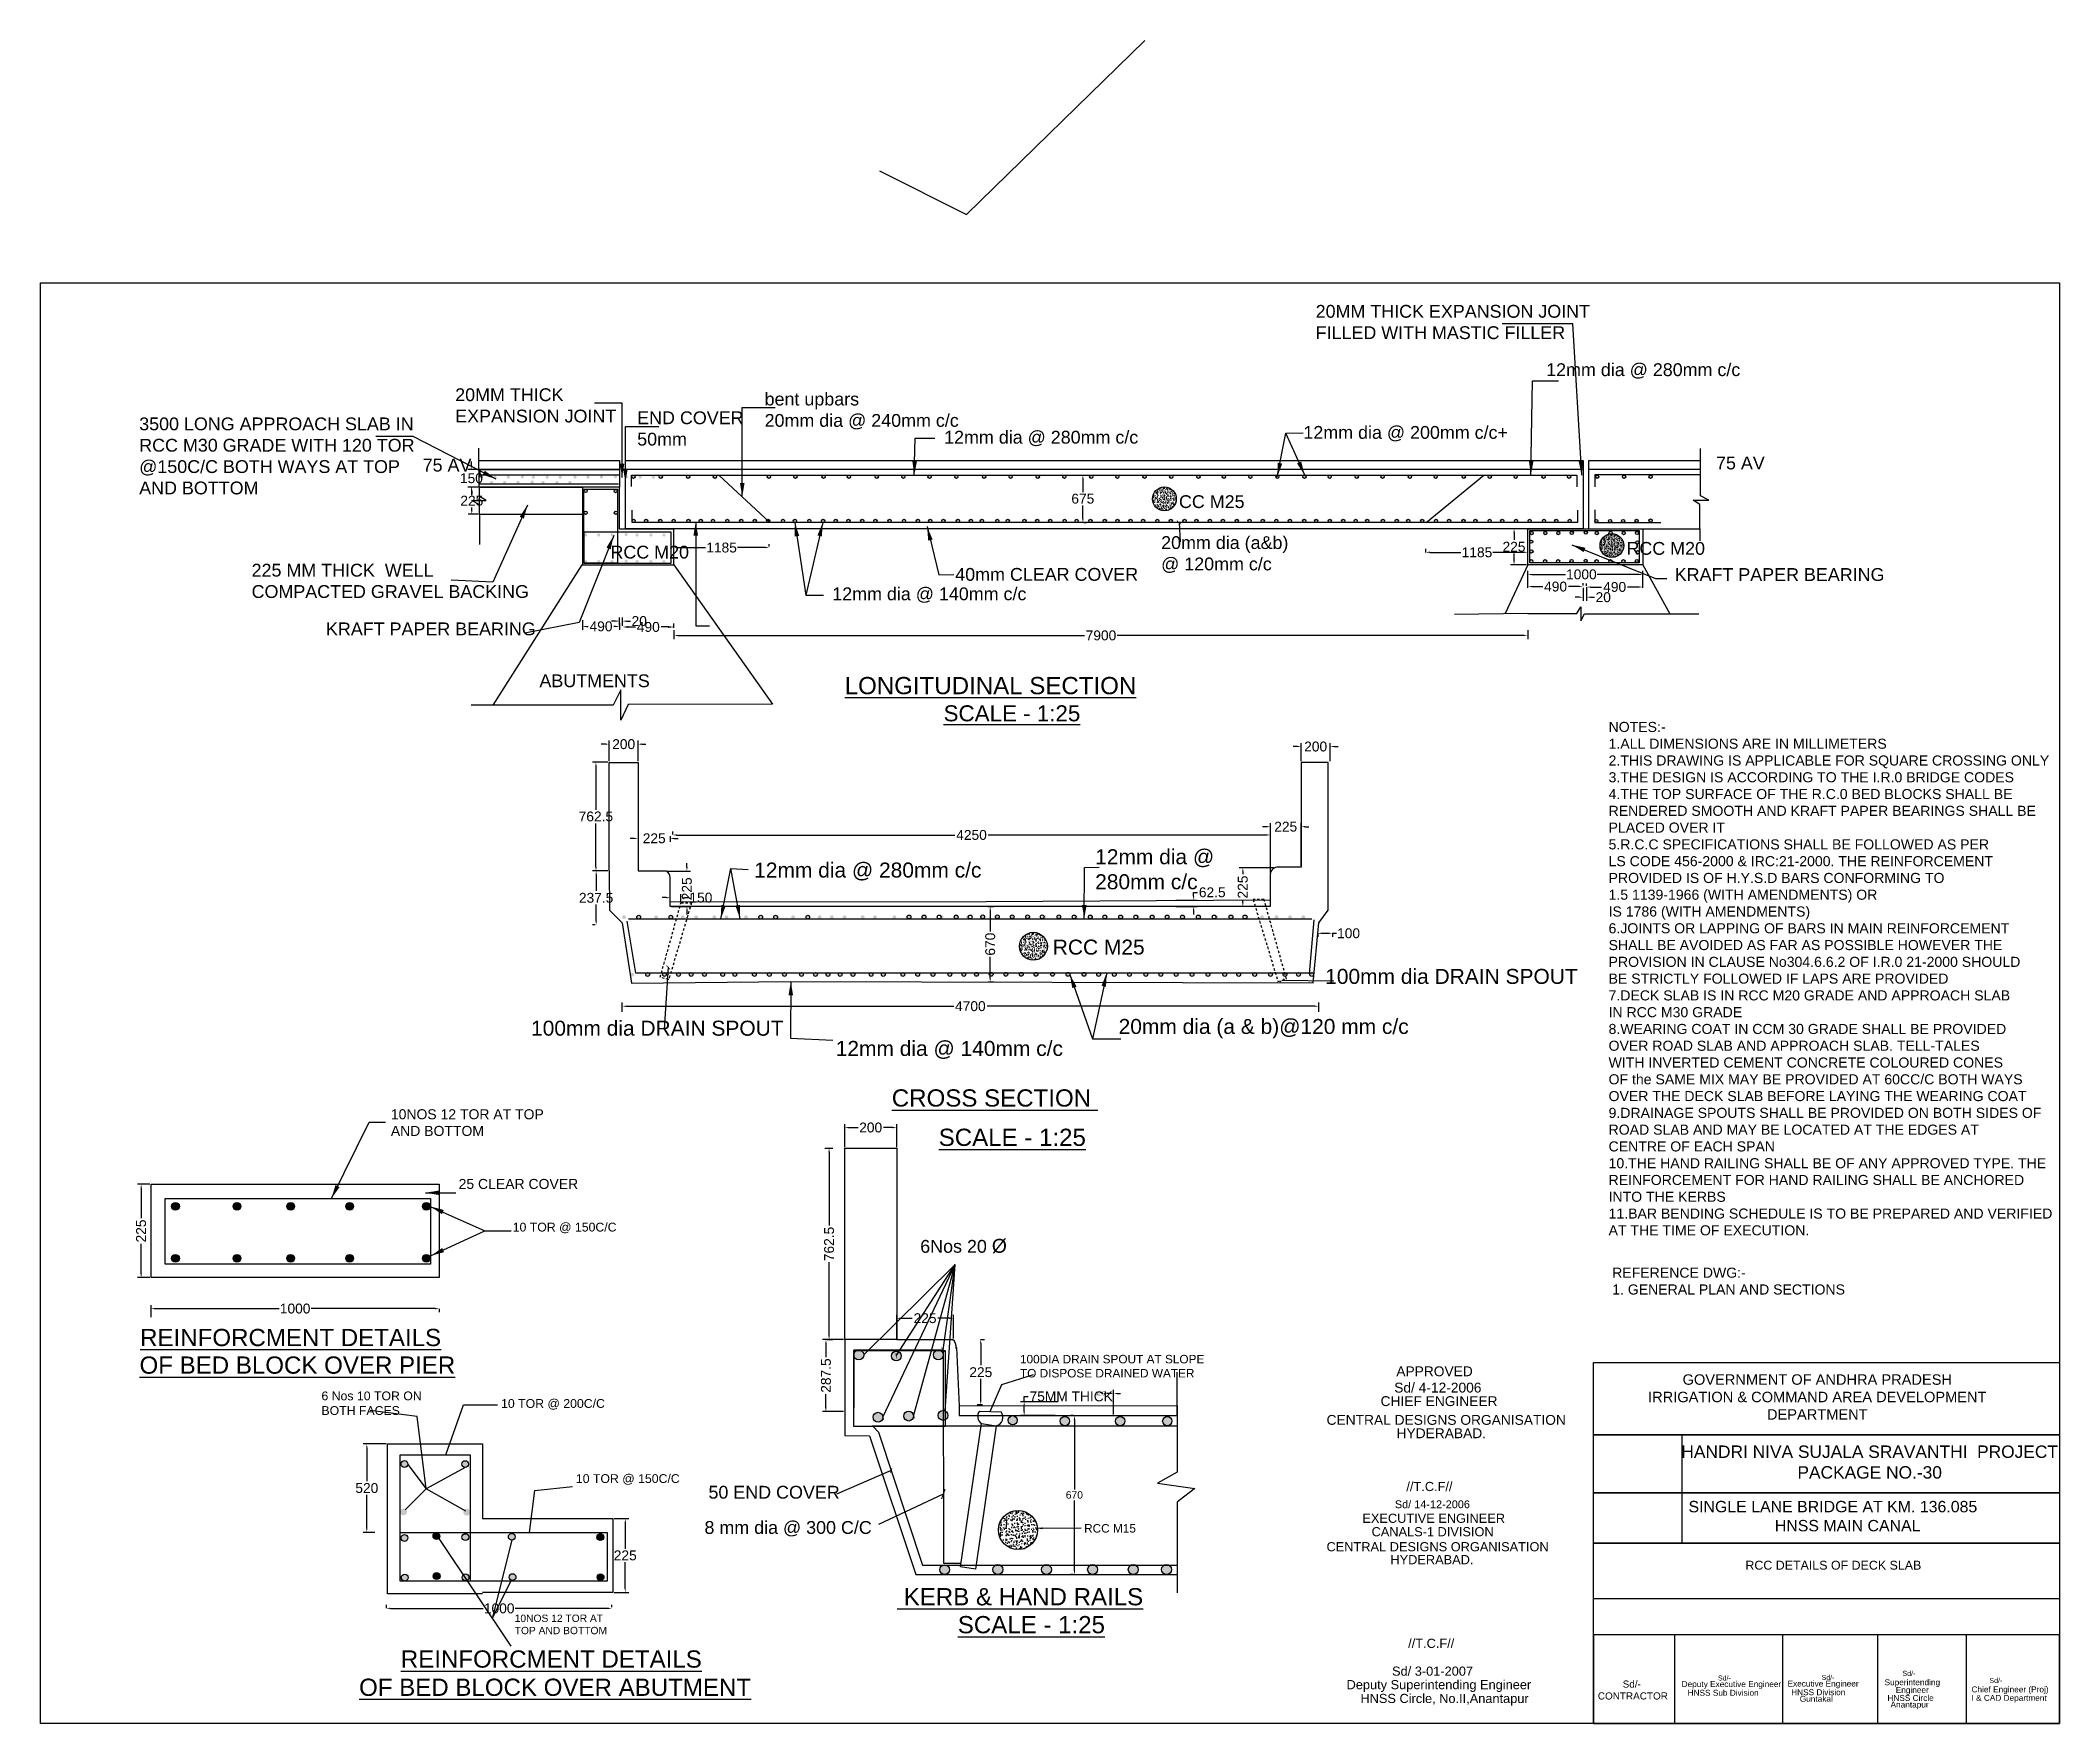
# Model space of a CAD drawing. Header units: inches. Extents: x -199 to -97, y 22 to 107.
import ezdxf

# ---------------------------------------------------------------- set-up
doc = ezdxf.new("R2010")
doc.units = ezdxf.units.IN
doc.header["$MEASUREMENT"] = 0
doc.linetypes.add('HIDDEN', pattern=[9.525, 6.35, -3.175])
for name, color, linetype in [('DIMENSION', 255, 'Continuous'), ('DRAWING', 7, 'Continuous'), ('HATCH', 7, 'Continuous'), ('TEXT', 255, 'Continuous')]:
    doc.layers.add(name, color=color, linetype=linetype)
doc.styles.get("Standard").update_dxf_attribs({"font": 'arial.ttf'})
doc.styles.add('TIMES NEW ROMAN', font='times.ttf')
doc.dimstyles.new('dig', dxfattribs={"dimtxt": 0.5, "dimasz": 0.2, "dimexe": 0.18, "dimexo": 0.0625, "dimgap": 0.09, "dimtad": 0, "dimtih": 1, "dimtoh": 1, "dimdec": 4, "dimzin": 0, "dimdsep": 46, "dimtxsty": 'Standard', "dimcen": 0, "dimadec": 0, "dimazin": 0, "dimtfac": 1, "dimtdec": 4, "dimtofl": 0, "dimtmove": 0, "dimatfit": 3, "dimldrblk": 'ARCHTICK', "dimfxl": 1, "dimtolj": 1, "dimtzin": 0, "dimarcsym": 0})
doc.dimstyles.new('ISO-25', dxfattribs={"dimtxt": 0.636364, "dimasz": 0.703125, "dimexe": 1.25, "dimexo": 0.625, "dimtad": 0, "dimtih": 1, "dimtoh": 1, "dimlfac": 100, "dimtxsty": 'TIMES NEW ROMAN', "dimcen": 2.5, "dimadec": 0, "dimazin": 0, "dimtfac": 1, "dimtmove": 0, "dimatfit": 3, "dimfxl": 1, "dimarcsym": 0})
doc.dimstyles.get("Standard").update_dxf_attribs({"dimtxt": 0.18, "dimasz": 0.18, "dimexe": 0.18, "dimexo": 0.0625, "dimgap": 0.09, "dimtad": 0, "dimtih": 1, "dimtoh": 1, "dimdec": 4, "dimzin": 0, "dimdsep": 46, "dimtxsty": 'Standard', "dimcen": 0.09, "dimadec": 0, "dimazin": 0, "dimtfac": 1, "dimtdec": 4, "dimtofl": 0, "dimtmove": 0, "dimatfit": 3, "dimfxl": 1, "dimtolj": 1, "dimtzin": 0, "dimarcsym": 0})

msp = doc.modelspace()

# ---------------------------------------------------------------- texts
at = {"layer": 'TEXT'}
for s, height, p in [('%%ULONGITUDINAL SECTION', 0.875, (-158.56015, 74.30823)), ('%%USCALE - 1:25', 0.8127801, (-153.53836, 72.93211)), ('%%UCROSS SECTION ', 0.875, (-156.16884, 53.3748)), ('%%USCALE - 1:25', 0.875, (-153.78735, 51.37718)), ('%%UREINFORCMENT DETAILS', 0.875, (-194.32833, 41.21497)), (' APPROVED', 0.5, (-130.74832, 39.68605)), ('Sd/ 4-12-2006', 0.5, (-130.66026, 38.85899)), ('CHIEF ENGINEER', 0.5, (-131.3536, 38.17191)), ('CENTRAL DESIGNS ORGANISATION', 0.5, (-134.09491, 37.22029)), ('HYDERABAD.', 0.5, (-130.54177, 36.54151)), ('//T.C.F//', 0.464171, (-130.04372, 33.85748)), ('Sd/ 14-12-2006', 0.3958287, (-130.62886, 32.98752)), ('SINGLE LANE BRIDGE AT KM. 136.085', 0.5775, (-115.72122, 32.78011)), ('EXECUTIVE ENGINEER', 0.4641705, (-132.27824, 32.2441)), ('CANALS-1 DIVISION', 0.4641705, (-131.81099, 31.56174)), ('CENTRAL DESIGNS ORGANISATION', 0.4641705, (-134.097, 30.7992)), ('HYDERABAD.', 0.464171, (-130.85394, 30.14255)), ('%%U KERB & HAND RAILS', 0.875, (-155.90246, 28.05717)), ('%%USCALE - 1:25', 0.875, (-152.81774, 26.63797)), ('%%UREINFORCMENT DETAILS', 0.875, (-181.09261, 24.89388)), ('//T.C.F//', 0.464171, (-129.95403, 25.89505)), ('Sd/ 3-01-2007', 0.4641705, (-130.77114, 24.48371)), ('Sd/-', 0.25583, (-104.85787, 24.4761)), ('Deputy Superintending Engineer', 0.4641705, (-133.0798, 23.79865)), ('HNSS Circle, No.II,Anantapur', 0.4641705, (-132.37569, 23.0976)), ('Deputy Executive Engineer', 0.3, (-116.06972, 23.90861)), ('HNSS Sub Division', 0.3, (-115.76773, 23.46759)), ('Sd/-', 0.25583, (-114.22638, 24.24058)), (' Executive Engineer', 0.3, (-110.81025, 23.93528)), ('HNSS Division', 0.3, (-110.50826, 23.49426)), ('Sd/-', 0.25583, (-108.96691, 24.26725)), ('Superintending ', 0.3, (-105.76747, 24.00187)), ('Chief Engineer (Proj)', 0.3, (-101.35474, 23.63906)), ('Sd/-', 0.25583, (-100.44515, 24.11329)), ('Guntakal', 0.3, (-110.07084, 23.16043)), ('HNSS Circle', 0.3, (-105.6234, 23.20427)), ('Anantapur', 0.3, (-105.46446, 22.87043)), ('I & CAD Department', 0.3, (-101.35465, 23.20897))]:
    msp.add_text(s, height=height, dxfattribs=at).set_placement(p)
for s, insert, char_height, width, attachment_point in [('20MM THICK EXPANSION JOINT FILLED WITH MASTIC FILLER', (-134.64963, 94.06979), 0.6502241, 16.6080752, 1), ('12mm dia @ 280mm c/c ', (-122.94791, 91.10728), 0.6502241, 12.2350988, 1), ('20MM THICK EXPANSION JOINT', (-178.33272, 89.83648), 0.6502241, 8.1649069, 1), ('bent upbars                       20mm dia @ 240mm c/c', (-162.62518, 89.61567), 0.6502241, 10.7500532, 1), ('3500 LONG APPROACH SLAB IN RCC M30 GRADE WITH 120 TOR @150C/C BOTH WAYS AT TOP AND BOTTOM ', (-194.37572, 88.3554), 0.6502241, 15.149741, 1), ('END COVER 50mm', (-169.09377, 88.66599), 0.6502241, 5.5360501, 1), ('12mm dia @ 280mm c/c', (-153.51248, 87.67875), 0.6502241, 10.7500532, 1), ('12mm dia @ 200mm c/c+', (-135.27274, 87.9232), 0.6502241, 10.7500532, 1), ('75 AV', (-179.98459, 86.26198), 0.650224, 10.7500532, 1), ('75 AV', (-114.32379, 86.37126), 0.650224, 10.7500532, 1), ('CC M25', (-141.58947, 84.40817), 0.650224, 12.2350988, 1), ('20mm dia (a&b) @ 120mm c/c', (-142.49481, 82.32968), 0.6502241, 7.4150802, 1), ('RCC M20', (-118.87131, 82.0355), 0.650224, 12.2350988, 1), ('RCC M20', (-170.45139, 81.84615), 0.650224, 12.2350988, 1), ('225 MM THICK  WELL COMPACTED GRAVEL BACKING', (-188.66929, 80.9286), 0.6502241, 14.2758321, 1), ('40mm CLEAR COVER', (-152.94739, 80.71624), 0.6502241, 9.2826181, 1), ('KRAFT PAPER BEARING', (-116.42125, 80.70814), 0.6502241, 10.7500532, 1), ('12mm dia @ 140mm c/c', (-159.19036, 79.72852), 0.6502241, 10.7500532, 1), ('KRAFT PAPER BEARING', (-184.89275, 77.94832), 0.6502241, 10.7500532, 1), ('ABUTMENTS', (-174.05715, 75.31529), 0.650224, 10.7500532, 1), ('NOTES:-  \\P1.ALL DIMENSIONS ARE IN MILLIMETERS \\P2.THIS DRAWING IS APPLICABLE FOR SQUARE CROSSING ONLY \\P3.THE DESIGN IS ACCORDING TO THE I.R.0 BRIDGE CODES \\P4.THE TOP SURFACE OF THE R.C.0 BED BLOCKS SHALL BE \\PRENDERED SMOOTH AND KRAFT PAPER BEARINGS SHALL BE \\PPLACED OVER IT \\P5.R.C.C SPECIFICATIONS SHALL BE FOLLOWED AS PER \\PLS CODE 456-2000 & IRC:21-2000. THE REINFORCEMENT \\PPROVIDED IS OF H.Y.S.D BARS CONFORMING TO \\P1.5 1139-1966 (WITH AMENDMENTS) OR \\PIS 1786 (WITH AMENDMENTS) \\P6.JOINTS OR LAPPING OF BARS IN MAIN REINFORCEMENT \\PSHALL BE AVOIDED AS FAR AS POSSIBLE HOWEVER THE \\PPROVISION IN CLAUSE No304.6.6.2 OF I.R.0 21-2000 SHOULD \\PBE STRICTLY FOLLOWED IF LAPS ARE PROVIDED \\P7.DECK SLAB IS IN RCC M20 GRADE AND APPROACH SLAB \\PIN RCC M30 GRADE \\P8.WEARING COAT IN CCM 30 GRADE SHALL BE PROVIDED \\POVER ROAD SLAB AND APPROACH SLAB. TELL-TALES \\PWITH INVERTED CEMENT CONCRETE COLOURED CONES \\POF the SAME MIX MAY BE PROVIDED AT 60CC/C BOTH WAYS \\POVER THE DECK SLAB BEFORE LAYING THE WEARING COAT \\P9.DRAINAGE SPOUTS SHALL BE PROVIDED ON BOTH SIDES OF \\PROAD SLAB AND MAY BE LOCATED AT THE EDGES AT \\PCENTRE OF EACH SPAN \\P10.THE HAND RAILING SHALL BE OF ANY APPROVED TYPE. THE \\PREINFORCEMENT FOR HAND RAILING SHALL BE ANCHORED \\PINTO THE KERBS \\P11.BAR BENDING SCHEDULE IS TO BE PREPARED AND VERIFIED \\PAT THE TIME OF EXECUTION. ', (-119.77867, 72.90314), 0.5109848, 22.8977597, 1), ('12mm dia @ 280mm c/c', (-163.15419, 65.76368), 0.7610751, 11.6698078, 1), ('12mm dia @ 280mm c/c', (-145.84342, 66.43688), 0.7610751, 8.7458463, 1), ('RCC M25{\\H0.7219x; }', (-147.99671, 61.85092), 0.7610751, 5.5929785, 1), ('100mm dia DRAIN SPOUT', (-134.1675, 60.36365), 0.7610751, 12.8072747, 1), ('100mm dia DRAIN SPOUT', (-174.48268, 57.73451), 0.7610751, 12.8072747, 1), ('20mm dia (a & b)@120 mm c/c', (-144.65374, 57.82251), 0.7610751, 15.0171329, 1), ('12mm dia @ 140mm c/c', (-159.01488, 56.70724), 0.7610751, 11.6698078, 1), ('10NOS 12 TOR AT TOP AND BOTTOM ', (-181.59971, 53.23924), 0.5077314, 8.0117216, 1), ('25 CLEAR COVER', (-178.16067, 49.70165), 0.5077314, 7.0490536, 1), ('10 TOR @ 150C/C', (-175.41343, 47.47905), 0.4459449, 5.2140197, 1), ('6Nos 20 {\\H1.0833x;Ø}', (-154.72457, 46.65921), 0.6502241, 14.2758321, 1), ('REFERENCE DWG:-\\P1. GENERAL PLAN AND SECTIONS \\P', (-119.59626, 45.19819), 0.5109848, 12.2916068, 1), ('{\\L OF BED BLOCK OVER PIER }', (-194.69909, 40.69009), 0.875, 17.1723525, 1), ('100DIA DRAIN SPOUT AT SLOPE TO DISPOSE DRAINED WATER', (-149.66201, 40.76941), 0.4291431, 9.3741146, 1), ('6 Nos 10 TOR ON BOTH FACES', (-185.12275, 38.9119), 0.4459449, 5.2140197, 1), ('10 TOR @ 200C/C', (-176.00414, 38.52565), 0.4459449, 5.5745409, 1), ('HANDRI NIVA SUJALA SRAVANTHI  PROJECT\\PPACKAGE NO.-30', (-106.52322, 36.17073), 0.63, 27, 2), ('10 TOR @ 150C/C', (-172.20675, 34.71381), 0.4459449, 5.2140197, 1), ('50 END COVER', (-165.47533, 34.12287), 0.6502241, 6.6582145, 1), ('8 mm dia @ 300 C/C', (-165.67847, 32.33383), 0.6502241, 14.2758321, 1), ('RCC M15', (-146.40525, 32.17899), 0.429143, 2.6871403, 1), (' HNSS MAIN CANAL', (-111.56331, 32.39085), 0.5775, 7.9718045, 1), ('10NOS 12 TOR AT TOP AND BOTTOM ', (-175.31293, 27.58534), 0.3728106, 4.7703312, 1), ('{\\L OF BED BLOCK OVER ABUTMENT}', (-183.55256, 24.33534), 0.875, 21.8478415, 1), ('Engineer', (-105.20055, 23.91172), 0.3, 1.7327149, 1)]:
    msp.add_mtext(s, dxfattribs=dict(at, insert=insert, char_height=char_height, width=width, attachment_point=attachment_point))
at = {"layer": 'TEXT', "color": 7}
for s, insert, char_height, width, attachment_point in [('GOVERNMENT OF ANDHRA PRADESH\\PIRRIGATION & COMMAND AREA DEVELOPMENT DEPARTMENT', (-109.18347, 38.63343), 0.5308065, 20.4019406, 5), ('RCC DETAILS OF DECK SLAB ', (-112.83285, 30.31925), 0.4511855, 10.0249583, 1), ('         Sd/-\\PCONTRACTOR', (-120.32421, 23.7553), 0.3609484, 5.373782, 4)]:
    msp.add_mtext(s, dxfattribs=dict(at, insert=insert, char_height=char_height, width=width, attachment_point=attachment_point))

# ---------------------------------------------------------------- blocks, each defined once
blk = doc.blocks.new('*D39')
at = {"layer": 'Defpoints', "color": 0, "ltscale": 0.02, "transparency": 16777216}
for p in [(-167.23, 81.74), (-162.4, 81.75), (-162.4, 81.74)]:
    blk.add_point(p, dxfattribs=at)
at = {"layer": 'DIMENSION', "color": 0, "lineweight": -2, "ltscale": 0.02, "transparency": 16777216}
for p, q in [((-167.23, 81.81), (-167.23, 81.93)), ((-167.03, 81.75), (-165.63, 81.75)), ((-162.6, 81.75), (-164, 81.75)), ((-162.4, 81.81), (-162.4, 81.93))]:
    blk.add_line(p, q, dxfattribs=at)
at = {"layer": 'DIMENSION', "color": 0, "ltscale": 0.02, "transparency": 16777216}
for points in [[(-167.03, 81.79), (-167.03, 81.72), (-167.23, 81.75)], [(-162.6, 81.79), (-162.6, 81.72), (-162.4, 81.75)]]:
    blk.add_solid(points, dxfattribs=at)
at = {"layer": 'DIMENSION', "color": 0, "ltscale": 0.02, "transparency": 16777216, "insert": (-164.81, 81.75), "char_height": 0.5, "attachment_point": 5}
blk.add_mtext('\\A1;1185', dxfattribs=at)
blk = doc.blocks.new('_ArchTick')
at = {"color": 0, "linetype": 'ByBlock', "const_width": 0.15}
blk.add_lwpolyline([(-0.5, -0.5), (0.5, 0.5)], dxfattribs=at)
blk = doc.blocks.new('*D40')
at = {"layer": 'Defpoints', "color": 0, "ltscale": 0.02, "transparency": 16777216}
for p in [(-171.87, 78.12), (-169.99, 77.98), (-169.99, 77.75)]:
    blk.add_point(p, dxfattribs=at)
at = {"layer": 'DIMENSION', "color": 0, "lineweight": -2, "ltscale": 0.02, "transparency": 16777216}
for p, q in [((-171.87, 78.06), (-171.87, 77.57)), ((-169.99, 77.92), (-169.99, 77.57)), ((-171.67, 77.75), (-171.58, 77.75)), ((-170.19, 77.75), (-170.28, 77.75))]:
    blk.add_line(p, q, dxfattribs=at)
at = {"layer": 'DIMENSION', "color": 0, "ltscale": 0.02, "transparency": 16777216}
for points in [[(-171.67, 77.78), (-171.67, 77.71), (-171.87, 77.75)], [(-170.19, 77.78), (-170.19, 77.71), (-169.99, 77.75)]]:
    blk.add_solid(points, dxfattribs=at)
at = {"layer": 'DIMENSION', "color": 0, "ltscale": 0.02, "transparency": 16777216, "insert": (-170.93, 77.75), "char_height": 0.5, "attachment_point": 5}
blk.add_mtext('\\A1;490', dxfattribs=at)
blk = doc.blocks.new('*D41')
at = {"layer": 'Defpoints', "color": 0, "ltscale": 0.02, "transparency": 16777216}
for p in [(-169.84, 77.72), (-169.84, 77.72), (-167.23, 77.62)]:
    blk.add_point(p, dxfattribs=at)
at = {"layer": 'DIMENSION', "color": 0, "lineweight": -2, "ltscale": 0.02, "transparency": 16777216}
for p, q in [((-169.84, 77.78), (-169.84, 77.9)), ((-169.54, 77.72), (-169.18, 77.72)), ((-167.53, 77.72), (-167.88, 77.72)), ((-167.23, 77.68), (-167.23, 77.9))]:
    blk.add_line(p, q, dxfattribs=at)
at = {"layer": 'DIMENSION', "color": 0, "ltscale": 0.02, "transparency": 16777216}
for points in [[(-169.54, 77.77), (-169.54, 77.67), (-169.84, 77.72)], [(-167.53, 77.77), (-167.53, 77.67), (-167.23, 77.72)]]:
    blk.add_solid(points, dxfattribs=at)
at = {"layer": 'DIMENSION', "color": 0, "ltscale": 0.02, "transparency": 16777216, "insert": (-168.53, 77.72), "char_height": 0.5, "attachment_point": 5}
blk.add_mtext('\\A1;490', dxfattribs=at)
blk = doc.blocks.new('*D42')
at = {"layer": 'Defpoints', "color": 0, "ltscale": 0.02, "transparency": 16777216}
for p in [(-167.23, 77.62), (-123.88, 77.62), (-123.88, 77.29)]:
    blk.add_point(p, dxfattribs=at)
at = {"layer": 'DIMENSION', "color": 0, "lineweight": -2, "ltscale": 0.02, "transparency": 16777216}
for p, q in [((-167.23, 77.56), (-167.23, 77.11)), ((-167.03, 77.29), (-146.39, 77.29)), ((-124.08, 77.29), (-144.72, 77.29)), ((-123.88, 77.56), (-123.88, 77.11))]:
    blk.add_line(p, q, dxfattribs=at)
at = {"layer": 'DIMENSION', "color": 0, "ltscale": 0.02, "transparency": 16777216}
for points in [[(-167.03, 77.32), (-167.03, 77.26), (-167.23, 77.29)], [(-124.08, 77.32), (-124.08, 77.26), (-123.88, 77.29)]]:
    blk.add_solid(points, dxfattribs=at)
at = {"layer": 'DIMENSION', "color": 0, "ltscale": 0.02, "transparency": 16777216, "insert": (-145.55, 77.29), "char_height": 0.5, "attachment_point": 5}
blk.add_mtext('\\A1;7900', dxfattribs=at)
blk = doc.blocks.new('*D43')
at = {"layer": 'Defpoints', "color": 0, "ltscale": 0.02, "transparency": 16777216}
for p in [(-129.05, 81.51), (-129.05, 81.45), (-123.88, 81.45)]:
    blk.add_point(p, dxfattribs=at)
at = {"layer": 'DIMENSION', "color": 0, "lineweight": -2, "ltscale": 0.02, "transparency": 16777216}
for p, q in [((-129.05, 81.51), (-129.05, 81.69)), ((-128.85, 81.51), (-127.28, 81.51)), ((-124.08, 81.51), (-125.65, 81.51)), ((-123.88, 81.51), (-123.88, 81.69))]:
    blk.add_line(p, q, dxfattribs=at)
at = {"layer": 'DIMENSION', "color": 0, "ltscale": 0.02, "transparency": 16777216}
for points in [[(-128.85, 81.55), (-128.85, 81.48), (-129.05, 81.51)], [(-124.08, 81.55), (-124.08, 81.48), (-123.88, 81.51)]]:
    blk.add_solid(points, dxfattribs=at)
at = {"layer": 'DIMENSION', "color": 0, "ltscale": 0.02, "transparency": 16777216, "insert": (-126.46, 81.51), "char_height": 0.5, "attachment_point": 5}
blk.add_mtext('\\A1;1185', dxfattribs=at)
blk = doc.blocks.new('*D44')
at = {"layer": 'Defpoints', "color": 0, "ltscale": 0.02, "transparency": 16777216}
for p in [(-118.04, 80.39), (-123.88, 79.64), (-118.04, 79.64)]:
    blk.add_point(p, dxfattribs=at)
at = {"layer": 'DIMENSION', "color": 0, "lineweight": -2, "ltscale": 0.02, "transparency": 16777216}
for p, q in [((-123.88, 79.7), (-123.88, 80.57)), ((-123.68, 80.39), (-121.97, 80.39)), ((-118.24, 80.39), (-120.35, 80.39)), ((-118.04, 79.7), (-118.04, 80.57))]:
    blk.add_line(p, q, dxfattribs=at)
at = {"layer": 'DIMENSION', "color": 0, "ltscale": 0.02, "transparency": 16777216}
for points in [[(-123.68, 80.42), (-123.68, 80.35), (-123.88, 80.39)], [(-118.24, 80.42), (-118.24, 80.35), (-118.04, 80.39)]]:
    blk.add_solid(points, dxfattribs=at)
at = {"layer": 'DIMENSION', "color": 0, "ltscale": 0.02, "transparency": 16777216, "insert": (-121.16, 80.39), "char_height": 0.5, "attachment_point": 5}
blk.add_mtext('\\A1;1000', dxfattribs=at)
blk = doc.blocks.new('*D45')
at = {"layer": 'Defpoints', "color": 0, "ltscale": 0.02, "transparency": 16777216}
for p in [(-146.61, 85.43), (-146.47, 85.43), (-146.48, 83.02)]:
    blk.add_point(p, dxfattribs=at)
at = {"layer": 'DIMENSION', "color": 0, "lineweight": -2, "ltscale": 0.02, "transparency": 16777216}
for p, q in [((-146.55, 85.43), (-146.29, 85.43)), ((-146.47, 85.23), (-146.47, 84.57)), ((-146.47, 83.22), (-146.47, 83.88)), ((-146.42, 83.02), (-146.29, 83.02))]:
    blk.add_line(p, q, dxfattribs=at)
at = {"layer": 'DIMENSION', "color": 0, "ltscale": 0.02, "transparency": 16777216}
for points in [[(-146.5, 85.23), (-146.43, 85.23), (-146.47, 85.43)], [(-146.5, 83.22), (-146.43, 83.22), (-146.47, 83.02)]]:
    blk.add_solid(points, dxfattribs=at)
at = {"layer": 'DIMENSION', "color": 0, "ltscale": 0.02, "transparency": 16777216, "insert": (-146.47, 84.23), "char_height": 0.5, "attachment_point": 5}
blk.add_mtext('\\A1;675', dxfattribs=at)
blk = doc.blocks.new('*D46')
at = {"layer": 'Defpoints', "color": 0, "ltscale": 0.02, "transparency": 16777216}
for p in [(-177.13, 85.72), (-177.51, 84.82), (-177.13, 84.82)]:
    blk.add_point(p, dxfattribs=at)
at = {"layer": 'DIMENSION', "color": 0, "lineweight": -2, "ltscale": 0.02, "transparency": 16777216}
for p, q in [((-177.51, 85.92), (-177.51, 86.12)), ((-177.19, 85.72), (-177.69, 85.72)), ((-177.19, 84.82), (-177.69, 84.82)), ((-177.51, 84.62), (-177.51, 84.42))]:
    blk.add_line(p, q, dxfattribs=at)
at = {"layer": 'DIMENSION', "color": 0, "ltscale": 0.02, "transparency": 16777216}
for points in [[(-177.54, 85.92), (-177.47, 85.92), (-177.51, 85.72)], [(-177.54, 84.62), (-177.47, 84.62), (-177.51, 84.82)]]:
    blk.add_solid(points, dxfattribs=at)
at = {"layer": 'DIMENSION', "color": 0, "ltscale": 0.02, "transparency": 16777216, "insert": (-177.51, 85.27), "char_height": 0.5, "attachment_point": 5}
blk.add_mtext('\\A1;150', dxfattribs=at)
blk = doc.blocks.new('*D47')
at = {"layer": 'Defpoints', "color": 0, "ltscale": 0.02, "transparency": 16777216}
for p in [(-177.1, 84.82), (-177.49, 83.44), (-177.1, 83.44)]:
    blk.add_point(p, dxfattribs=at)
at = {"layer": 'DIMENSION', "color": 0, "lineweight": -2, "ltscale": 0.02, "transparency": 16777216}
for p, q in [((-177.16, 84.82), (-177.67, 84.82)), ((-177.49, 84.62), (-177.49, 84.47)), ((-177.16, 83.44), (-177.67, 83.44)), ((-177.49, 83.64), (-177.49, 83.78))]:
    blk.add_line(p, q, dxfattribs=at)
at = {"layer": 'DIMENSION', "color": 0, "ltscale": 0.02, "transparency": 16777216}
for points in [[(-177.53, 84.62), (-177.46, 84.62), (-177.49, 84.82)], [(-177.53, 83.64), (-177.46, 83.64), (-177.49, 83.44)]]:
    blk.add_solid(points, dxfattribs=at)
at = {"layer": 'DIMENSION', "color": 0, "ltscale": 0.02, "transparency": 16777216, "insert": (-177.49, 84.13), "char_height": 0.5, "attachment_point": 5}
blk.add_mtext('\\A1;225', dxfattribs=at)
blk = doc.blocks.new('*D48')
at = {"color": 0, "lineweight": -2, "transparency": 16777216}
for p, q in [((-123.94, 82.71), (-124.76, 82.71)), ((-124.58, 82.51), (-124.58, 82.14)), ((-124.58, 81.07), (-124.58, 81.45)), ((-123.94, 80.87), (-124.76, 80.87))]:
    blk.add_line(p, q, dxfattribs=at)
at = {"color": 0, "transparency": 16777216}
for points in [[(-124.61, 82.51), (-124.54, 82.51), (-124.58, 82.71)], [(-124.61, 81.07), (-124.54, 81.07), (-124.58, 80.87)]]:
    blk.add_solid(points, dxfattribs=at)
at = {"layer": 'Defpoints', "color": 0, "transparency": 16777216}
for p in [(-124.58, 82.71), (-123.88, 82.71), (-123.88, 80.87)]:
    blk.add_point(p, dxfattribs=at)
at = {"color": 0, "transparency": 16777216, "insert": (-124.58, 81.79), "char_height": 0.5, "attachment_point": 5}
blk.add_mtext('\\A1;225', dxfattribs=at)
blk = doc.blocks.new('*D49')
at = {"layer": 'Defpoints', "color": 0, "ltscale": 0.02, "transparency": 16777216}
for p in [(-169.84, 78.02), (-169.99, 77.75), (-169.84, 77.72)]:
    blk.add_point(p, dxfattribs=at)
at = {"layer": 'DIMENSION', "color": 0, "lineweight": -2, "ltscale": 0.02, "transparency": 16777216}
for p, q in [((-170.19, 78.02), (-170.39, 78.02)), ((-169.99, 77.81), (-169.99, 78.2)), ((-169.84, 77.78), (-169.84, 78.2)), ((-169.64, 78.02), (-169.44, 78.02))]:
    blk.add_line(p, q, dxfattribs=at)
at = {"layer": 'DIMENSION', "color": 0, "ltscale": 0.02, "transparency": 16777216}
for points in [[(-170.19, 78.05), (-170.19, 77.98), (-169.99, 78.02)], [(-169.64, 78.05), (-169.64, 77.98), (-169.84, 78.02)]]:
    blk.add_solid(points, dxfattribs=at)
at = {"layer": 'DIMENSION', "color": 0, "ltscale": 0.02, "transparency": 16777216, "insert": (-168.99, 78.02), "char_height": 0.5, "attachment_point": 5}
blk.add_mtext('\\A1;20', dxfattribs=at)
blk = doc.blocks.new('*D50')
at = {"color": 0, "lineweight": -2, "transparency": 16777216}
for p, q in [((-123.88, 79.7), (-123.88, 79.95)), ((-123.68, 79.77), (-123.12, 79.77)), ((-121.27, 79.77), (-121.82, 79.77)), ((-121.07, 79.82), (-121.07, 79.95))]:
    blk.add_line(p, q, dxfattribs=at)
at = {"color": 0, "transparency": 16777216}
for points in [[(-123.68, 79.8), (-123.68, 79.74), (-123.88, 79.77)], [(-121.27, 79.8), (-121.27, 79.74), (-121.07, 79.77)]]:
    blk.add_solid(points, dxfattribs=at)
at = {"layer": 'Defpoints', "color": 0, "transparency": 16777216}
for p in [(-123.88, 79.77), (-123.88, 79.64), (-121.07, 79.75)]:
    blk.add_point(p, dxfattribs=at)
at = {"color": 0, "transparency": 16777216, "insert": (-122.47, 79.77), "char_height": 0.5, "attachment_point": 5}
blk.add_mtext('\\A1;490', dxfattribs=at)
blk = doc.blocks.new('*D51')
at = {"color": 0, "lineweight": -2, "transparency": 16777216}
for p, q in [((-120.9, 79.81), (-120.9, 79.93)), ((-120.7, 79.75), (-120.13, 79.75)), ((-118.24, 79.75), (-118.82, 79.75)), ((-118.04, 79.81), (-118.04, 79.93))]:
    blk.add_line(p, q, dxfattribs=at)
at = {"color": 0, "transparency": 16777216}
for points in [[(-120.7, 79.78), (-120.7, 79.72), (-120.9, 79.75)], [(-118.24, 79.78), (-118.24, 79.72), (-118.04, 79.75)]]:
    blk.add_solid(points, dxfattribs=at)
at = {"layer": 'Defpoints', "color": 0, "transparency": 16777216}
for p in [(-120.9, 79.75), (-118.04, 79.75), (-118.04, 79.75)]:
    blk.add_point(p, dxfattribs=at)
at = {"color": 0, "transparency": 16777216, "insert": (-119.47, 79.75), "char_height": 0.5, "attachment_point": 5}
blk.add_mtext('\\A1;490', dxfattribs=at)
blk = doc.blocks.new('*D52')
at = {"color": 0, "lineweight": -2, "transparency": 16777216}
for p, q in [((-121.27, 79.23), (-121.47, 79.23)), ((-121.07, 79.71), (-121.07, 79.05)), ((-120.9, 79.75), (-120.9, 79.05)), ((-120.7, 79.23), (-120.5, 79.23))]:
    blk.add_line(p, q, dxfattribs=at)
at = {"color": 0, "transparency": 16777216}
for points in [[(-121.27, 79.27), (-121.27, 79.2), (-121.07, 79.23)], [(-120.7, 79.27), (-120.7, 79.2), (-120.9, 79.23)]]:
    blk.add_solid(points, dxfattribs=at)
at = {"layer": 'Defpoints', "color": 0, "transparency": 16777216}
for p in [(-121.07, 79.77), (-120.9, 79.81), (-120.9, 79.23)]:
    blk.add_point(p, dxfattribs=at)
at = {"color": 0, "transparency": 16777216, "insert": (-120.05, 79.23), "char_height": 0.5, "attachment_point": 5}
blk.add_mtext('\\A1;20', dxfattribs=at)
blk = doc.blocks.new('*D53')
at = {"layer": 'Defpoints', "color": 0, "ltscale": 0.02, "transparency": 16777216}
for p in [(-134.49, 58.47), (-169.86, 58.11), (-134.49, 58.11)]:
    blk.add_point(p, dxfattribs=at)
at = {"layer": 'DIMENSION', "color": 0, "lineweight": -2, "ltscale": 0.02, "transparency": 16777216}
for p, q in [((-169.86, 58.18), (-169.86, 58.65)), ((-169.66, 58.47), (-153.02, 58.47)), ((-134.69, 58.47), (-151.33, 58.47)), ((-134.49, 58.18), (-134.49, 58.65))]:
    blk.add_line(p, q, dxfattribs=at)
at = {"layer": 'DIMENSION', "color": 0, "ltscale": 0.02, "transparency": 16777216}
for points in [[(-169.66, 58.5), (-169.66, 58.44), (-169.86, 58.47)], [(-134.69, 58.5), (-134.69, 58.44), (-134.49, 58.47)]]:
    blk.add_solid(points, dxfattribs=at)
at = {"layer": 'DIMENSION', "color": 0, "ltscale": 0.02, "transparency": 16777216, "insert": (-152.18, 58.47), "char_height": 0.5, "attachment_point": 5}
blk.add_mtext('\\A1;4700', dxfattribs=at)
blk = doc.blocks.new('*D56')
at = {"layer": 'Defpoints', "color": 0, "ltscale": 0.02, "transparency": 16777216}
for p in [(-151.34, 63.53), (-151.35, 59.7), (-151.17, 59.7)]:
    blk.add_point(p, dxfattribs=at)
at = {"layer": 'DIMENSION', "color": 0, "lineweight": -2, "ltscale": 0.02, "transparency": 16777216}
for p, q in [((-151.27, 63.53), (-150.99, 63.53)), ((-151.17, 63.33), (-151.17, 62.26)), ((-151.17, 59.9), (-151.17, 60.97)), ((-151.28, 59.7), (-150.99, 59.7))]:
    blk.add_line(p, q, dxfattribs=at)
at = {"layer": 'DIMENSION', "color": 0, "ltscale": 0.02, "transparency": 16777216}
for points in [[(-151.21, 63.33), (-151.14, 63.33), (-151.17, 63.53)], [(-151.21, 59.9), (-151.14, 59.9), (-151.17, 59.7)]]:
    blk.add_solid(points, dxfattribs=at)
at = {"layer": 'DIMENSION', "color": 0, "ltscale": 0.02, "transparency": 16777216, "insert": (-151.17, 61.62), "char_height": 0.5, "attachment_point": 5, "rotation": 90}
blk.add_mtext('\\A1;670', dxfattribs=at)
blk = doc.blocks.new('*D57')
at = {"layer": 'Defpoints', "color": 0, "ltscale": 0.02, "transparency": 16777216}
for p in [(-136.71, 65.5), (-138.35, 63.53), (-136.95, 63.53)]:
    blk.add_point(p, dxfattribs=at)
at = {"layer": 'DIMENSION', "color": 0, "lineweight": -2, "ltscale": 0.02, "transparency": 16777216}
for p, q in [((-136.77, 65.5), (-138.53, 65.5)), ((-138.35, 65.3), (-138.35, 65.17)), ((-138.35, 63.73), (-138.35, 63.87)), ((-137.02, 63.53), (-138.53, 63.53))]:
    blk.add_line(p, q, dxfattribs=at)
at = {"layer": 'DIMENSION', "color": 0, "ltscale": 0.02, "transparency": 16777216}
for points in [[(-138.38, 65.3), (-138.31, 65.3), (-138.35, 65.5)], [(-138.38, 63.73), (-138.31, 63.73), (-138.35, 63.53)]]:
    blk.add_solid(points, dxfattribs=at)
at = {"layer": 'DIMENSION', "color": 0, "ltscale": 0.02, "transparency": 16777216, "insert": (-138.35, 64.52), "char_height": 0.5, "attachment_point": 5, "rotation": 90}
blk.add_mtext('\\A1;225', dxfattribs=at)
blk = doc.blocks.new('*D58')
at = {"layer": 'Defpoints', "color": 0, "ltscale": 0.02, "transparency": 16777216}
for p in [(-134.54, 62.23), (-133.8, 62.24), (-133.8, 62.17)]:
    blk.add_point(p, dxfattribs=at)
at = {"layer": 'DIMENSION', "color": 0, "lineweight": -2, "ltscale": 0.02, "transparency": 16777216}
for p, q in [((-134.54, 62.17), (-134.54, 61.99)), ((-134.34, 62.17), (-134, 62.17)), ((-133.8, 62.18), (-133.8, 61.99)), ((-133.8, 62.17), (-133.6, 62.17))]:
    blk.add_line(p, q, dxfattribs=at)
at = {"layer": 'DIMENSION', "color": 0, "ltscale": 0.02, "transparency": 16777216}
for points in [[(-134.34, 62.21), (-134.34, 62.14), (-134.54, 62.17)], [(-134, 62.21), (-134, 62.14), (-133.8, 62.17)]]:
    blk.add_solid(points, dxfattribs=at)
at = {"layer": 'DIMENSION', "color": 0, "ltscale": 0.02, "transparency": 16777216, "insert": (-132.98, 62.17), "char_height": 0.5, "attachment_point": 5}
blk.add_mtext('\\A1;100', dxfattribs=at)
blk = doc.blocks.new('*D59')
at = {"layer": 'Defpoints', "color": 0, "ltscale": 0.02, "transparency": 16777216}
for p in [(-135.39, 70.85), (-133.91, 71.65), (-133.91, 70.85)]:
    blk.add_point(p, dxfattribs=at)
at = {"layer": 'DIMENSION', "color": 0, "lineweight": -2, "ltscale": 0.02, "transparency": 16777216}
for p, q in [((-135.39, 70.91), (-135.39, 71.83)), ((-133.91, 70.91), (-133.91, 71.83)), ((-135.59, 71.65), (-135.79, 71.65)), ((-133.71, 71.65), (-133.51, 71.65))]:
    blk.add_line(p, q, dxfattribs=at)
at = {"layer": 'DIMENSION', "color": 0, "ltscale": 0.02, "transparency": 16777216}
for points in [[(-135.59, 71.69), (-135.59, 71.62), (-135.39, 71.65)], [(-133.71, 71.69), (-133.71, 71.62), (-133.91, 71.65)]]:
    blk.add_solid(points, dxfattribs=at)
at = {"layer": 'DIMENSION', "color": 0, "ltscale": 0.02, "transparency": 16777216, "insert": (-134.65, 71.65), "char_height": 0.5, "attachment_point": 5}
blk.add_mtext('\\A1;200', dxfattribs=at)
blk = doc.blocks.new('*D60')
at = {"layer": 'Defpoints', "color": 0, "ltscale": 0.02, "transparency": 16777216}
for p in [(-135.39, 67.58), (-136.95, 65.16), (-135.39, 65.53)]:
    blk.add_point(p, dxfattribs=at)
at = {"layer": 'DIMENSION', "color": 0, "lineweight": -2, "ltscale": 0.02, "transparency": 16777216}
for p, q in [((-136.95, 65.22), (-136.95, 67.76)), ((-135.39, 65.59), (-135.39, 67.76)), ((-137.15, 67.58), (-137.35, 67.58)), ((-135.19, 67.58), (-134.99, 67.58))]:
    blk.add_line(p, q, dxfattribs=at)
at = {"layer": 'DIMENSION', "color": 0, "ltscale": 0.02, "transparency": 16777216}
for points in [[(-137.15, 67.62), (-137.15, 67.55), (-136.95, 67.58)], [(-135.19, 67.62), (-135.19, 67.55), (-135.39, 67.58)]]:
    blk.add_solid(points, dxfattribs=at)
at = {"layer": 'DIMENSION', "color": 0, "ltscale": 0.02, "transparency": 16777216, "insert": (-136.17, 67.58), "char_height": 0.5, "attachment_point": 5}
blk.add_mtext('\\A1;225', dxfattribs=at)
blk = doc.blocks.new('*D61')
at = {"layer": 'Defpoints', "color": 0, "ltscale": 0.02, "transparency": 16777216}
for p in [(-167.62, 65.33), (-167.42, 63.53), (-166.57, 63.53)]:
    blk.add_point(p, dxfattribs=at)
at = {"layer": 'DIMENSION', "color": 0, "lineweight": -2, "ltscale": 0.02, "transparency": 16777216}
for p, q in [((-166.57, 65.53), (-166.57, 65.73)), ((-167.55, 65.33), (-166.39, 65.33)), ((-167.36, 63.53), (-166.39, 63.53)), ((-166.57, 63.33), (-166.57, 63.13))]:
    blk.add_line(p, q, dxfattribs=at)
at = {"layer": 'DIMENSION', "color": 0, "ltscale": 0.02, "transparency": 16777216}
for points in [[(-166.6, 65.53), (-166.53, 65.53), (-166.57, 65.33)], [(-166.6, 63.33), (-166.53, 63.33), (-166.57, 63.53)]]:
    blk.add_solid(points, dxfattribs=at)
at = {"layer": 'DIMENSION', "color": 0, "ltscale": 0.02, "transparency": 16777216, "insert": (-166.57, 64.43), "char_height": 0.5, "attachment_point": 5, "rotation": 90}
blk.add_mtext('\\A1;225', dxfattribs=at)
blk = doc.blocks.new('*D62')
at = {"layer": 'Defpoints', "color": 0, "ltscale": 0.02, "transparency": 16777216}
for p in [(-169.05, 67.16), (-167.42, 67.16), (-167.42, 66.99)]:
    blk.add_point(p, dxfattribs=at)
at = {"layer": 'DIMENSION', "color": 0, "lineweight": -2, "ltscale": 0.02, "transparency": 16777216}
for p, q in [((-169.25, 66.99), (-169.45, 66.99)), ((-169.05, 67.1), (-169.05, 66.81)), ((-167.42, 67.1), (-167.42, 66.81)), ((-167.22, 66.99), (-167.02, 66.99))]:
    blk.add_line(p, q, dxfattribs=at)
at = {"layer": 'DIMENSION', "color": 0, "ltscale": 0.02, "transparency": 16777216}
for points in [[(-169.25, 67.02), (-169.25, 66.95), (-169.05, 66.99)], [(-167.22, 67.02), (-167.22, 66.95), (-167.42, 66.99)]]:
    blk.add_solid(points, dxfattribs=at)
at = {"layer": 'DIMENSION', "color": 0, "ltscale": 0.02, "transparency": 16777216, "insert": (-168.23, 66.99), "char_height": 0.5, "attachment_point": 5}
blk.add_mtext('\\A1;225', dxfattribs=at)
blk = doc.blocks.new('*D54')
at = {"layer": 'Defpoints', "color": 0, "ltscale": 0.02, "transparency": 16777216}
for p in [(-167.29, 67.12), (-136.95, 67.16), (-136.95, 67.12)]:
    blk.add_point(p, dxfattribs=at)
at = {"layer": 'DIMENSION', "color": 0, "lineweight": -2, "ltscale": 0.02, "transparency": 16777216}
for p, q in [((-167.29, 67.19), (-167.29, 67.34)), ((-167.09, 67.16), (-152.97, 67.16)), ((-137.15, 67.16), (-151.27, 67.16)), ((-136.95, 67.19), (-136.95, 67.34))]:
    blk.add_line(p, q, dxfattribs=at)
at = {"layer": 'DIMENSION', "color": 0, "ltscale": 0.02, "transparency": 16777216}
for points in [[(-167.09, 67.2), (-167.09, 67.13), (-167.29, 67.16)], [(-137.15, 67.2), (-137.15, 67.13), (-136.95, 67.16)]]:
    blk.add_solid(points, dxfattribs=at)
at = {"layer": 'DIMENSION', "color": 0, "ltscale": 0.02, "transparency": 16777216, "insert": (-152.12, 67.16), "char_height": 0.5, "attachment_point": 5}
blk.add_mtext('\\A1;4250', dxfattribs=at)
blk = doc.blocks.new('*D63')
at = {"layer": 'Defpoints', "color": 0, "ltscale": 0.02, "transparency": 16777216}
for p in [(-170.52, 71.77), (-170.52, 70.85), (-169.05, 70.85)]:
    blk.add_point(p, dxfattribs=at)
at = {"layer": 'DIMENSION', "color": 0, "lineweight": -2, "ltscale": 0.02, "transparency": 16777216}
for p, q in [((-170.72, 71.77), (-170.92, 71.77)), ((-170.52, 70.91), (-170.52, 71.95)), ((-169.05, 70.91), (-169.05, 71.95)), ((-168.85, 71.77), (-168.65, 71.77))]:
    blk.add_line(p, q, dxfattribs=at)
at = {"layer": 'DIMENSION', "color": 0, "ltscale": 0.02, "transparency": 16777216}
for points in [[(-170.72, 71.81), (-170.72, 71.74), (-170.52, 71.77)], [(-168.85, 71.81), (-168.85, 71.74), (-169.05, 71.77)]]:
    blk.add_solid(points, dxfattribs=at)
at = {"layer": 'DIMENSION', "color": 0, "ltscale": 0.02, "transparency": 16777216, "insert": (-169.78, 71.77), "char_height": 0.5, "attachment_point": 5}
blk.add_mtext('\\A1;200', dxfattribs=at)
blk = doc.blocks.new('*D64')
at = {"layer": 'Defpoints', "color": 0, "ltscale": 0.02, "transparency": 16777216}
for p in [(-170.52, 70.85), (-171.19, 65.34), (-170.52, 65.34)]:
    blk.add_point(p, dxfattribs=at)
at = {"layer": 'DIMENSION', "color": 0, "lineweight": -2, "ltscale": 0.02, "transparency": 16777216}
for p, q in [((-170.58, 70.85), (-171.37, 70.85)), ((-171.19, 70.65), (-171.19, 68.44)), ((-171.19, 65.54), (-171.19, 67.75)), ((-170.58, 65.34), (-171.37, 65.34))]:
    blk.add_line(p, q, dxfattribs=at)
at = {"layer": 'DIMENSION', "color": 0, "ltscale": 0.02, "transparency": 16777216}
for points in [[(-171.22, 70.65), (-171.15, 70.65), (-171.19, 70.85)], [(-171.22, 65.54), (-171.15, 65.54), (-171.19, 65.34)]]:
    blk.add_solid(points, dxfattribs=at)
at = {"layer": 'DIMENSION', "color": 0, "ltscale": 0.02, "transparency": 16777216, "insert": (-171.19, 68.1), "char_height": 0.5, "attachment_point": 5}
blk.add_mtext('\\A1;762.5', dxfattribs=at)
blk = doc.blocks.new('*D55')
at = {"layer": 'Defpoints', "color": 0, "ltscale": 0.02, "transparency": 16777216}
for p in [(-171.18, 65.34), (-171.16, 65.34), (-171.16, 62.6)]:
    blk.add_point(p, dxfattribs=at)
at = {"layer": 'DIMENSION', "color": 0, "lineweight": -2, "ltscale": 0.02, "transparency": 16777216}
for p, q in [((-171.23, 65.34), (-171.36, 65.34)), ((-171.18, 65.14), (-171.18, 64.32)), ((-171.18, 62.8), (-171.18, 63.63)), ((-171.23, 62.6), (-171.36, 62.6))]:
    blk.add_line(p, q, dxfattribs=at)
at = {"layer": 'DIMENSION', "color": 0, "ltscale": 0.02, "transparency": 16777216}
for points in [[(-171.21, 65.14), (-171.14, 65.14), (-171.18, 65.34)], [(-171.21, 62.8), (-171.14, 62.8), (-171.18, 62.6)]]:
    blk.add_solid(points, dxfattribs=at)
at = {"layer": 'DIMENSION', "color": 0, "ltscale": 0.02, "transparency": 16777216, "insert": (-171.18, 63.97), "char_height": 0.5, "attachment_point": 5}
blk.add_mtext('\\A1;237.5', dxfattribs=at)
blk = doc.blocks.new('*D65')
at = {"color": 0, "lineweight": -2, "transparency": 16777216}
for p, q in [((-167.62, 63.98), (-167.82, 63.98)), ((-167.42, 63.77), (-167.42, 64.16)), ((-166.87, 63.78), (-166.87, 64.16)), ((-166.67, 63.98), (-166.47, 63.98))]:
    blk.add_line(p, q, dxfattribs=at)
at = {"color": 0, "transparency": 16777216}
for points in [[(-167.62, 64.01), (-167.62, 63.94), (-167.42, 63.98)], [(-166.67, 64.01), (-166.67, 63.94), (-166.87, 63.98)]]:
    blk.add_solid(points, dxfattribs=at)
at = {"layer": 'Defpoints', "color": 0, "transparency": 16777216}
for p in [(-167.42, 63.7), (-166.87, 63.98), (-166.87, 63.71)]:
    blk.add_point(p, dxfattribs=at)
at = {"color": 0, "transparency": 16777216, "insert": (-165.86, 63.98), "char_height": 0.5, "attachment_point": 5}
blk.add_mtext('\\A1;150', dxfattribs=at)
blk = doc.blocks.new('*D66')
at = {"color": 0, "lineweight": -2, "transparency": 16777216}
for p, q in [((-141.75, 63.85), (-140.67, 63.85)), ((-140.85, 64.05), (-140.85, 64.25)), ((-140.85, 64.25), (-140.65, 64.25)), ((-141.75, 63.53), (-140.67, 63.53)), ((-140.85, 63.33), (-140.85, 63.13))]:
    blk.add_line(p, q, dxfattribs=at)
at = {"color": 0, "transparency": 16777216}
for points in [[(-140.88, 64.05), (-140.81, 64.05), (-140.85, 63.85)], [(-140.88, 63.33), (-140.81, 63.33), (-140.85, 63.53)]]:
    blk.add_solid(points, dxfattribs=at)
at = {"layer": 'Defpoints', "color": 0, "transparency": 16777216}
for p in [(-141.81, 63.85), (-140.85, 63.85), (-141.81, 63.53)]:
    blk.add_point(p, dxfattribs=at)
at = {"color": 0, "transparency": 16777216, "insert": (-139.9, 64.25), "char_height": 0.5, "attachment_point": 5}
blk.add_mtext('\\A1;62.5', dxfattribs=at)
blk = doc.blocks.new('*D68')
at = {"layer": 'Defpoints', "color": 0, "ltscale": 0.02, "transparency": 16777216}
for p in [(-193.77, 49.43), (-194.28, 44.69), (-193.77, 44.69)]:
    blk.add_point(p, dxfattribs=at)
at = {"layer": 'DIMENSION', "color": 0, "lineweight": -2, "ltscale": 0.02, "transparency": 16777216}
for p, q in [((-193.83, 49.43), (-194.46, 49.43)), ((-194.28, 49.23), (-194.28, 47.71)), ((-194.28, 44.89), (-194.28, 46.41)), ((-193.83, 44.69), (-194.46, 44.69))]:
    blk.add_line(p, q, dxfattribs=at)
at = {"layer": 'DIMENSION', "color": 0, "ltscale": 0.02, "transparency": 16777216}
for points in [[(-194.31, 49.23), (-194.24, 49.23), (-194.28, 49.43)], [(-194.31, 44.89), (-194.24, 44.89), (-194.28, 44.69)]]:
    blk.add_solid(points, dxfattribs=at)
at = {"layer": 'DIMENSION', "color": 0, "ltscale": 0.02, "transparency": 16777216, "insert": (-194.28, 47.06), "char_height": 0.5, "attachment_point": 5, "rotation": 90}
blk.add_mtext('\\A1;225', dxfattribs=at)
blk = doc.blocks.new('*D67')
at = {"layer": 'Defpoints', "color": 0, "ltscale": 0.02, "transparency": 16777216}
for p in [(-179.15, 43.16), (-179.15, 43.12), (-193.77, 42.61)]:
    blk.add_point(p, dxfattribs=at)
at = {"layer": 'DIMENSION', "color": 0, "lineweight": -2, "ltscale": 0.02, "transparency": 16777216}
for p, q in [((-193.77, 42.68), (-193.77, 43.3)), ((-193.57, 43.12), (-187.27, 43.12)), ((-179.35, 43.12), (-185.65, 43.12)), ((-179.15, 43.1), (-179.15, 42.94))]:
    blk.add_line(p, q, dxfattribs=at)
at = {"layer": 'DIMENSION', "color": 0, "ltscale": 0.02, "transparency": 16777216}
for points in [[(-193.57, 43.15), (-193.57, 43.08), (-193.77, 43.12)], [(-179.35, 43.15), (-179.35, 43.08), (-179.15, 43.12)]]:
    blk.add_solid(points, dxfattribs=at)
at = {"layer": 'DIMENSION', "color": 0, "ltscale": 0.02, "transparency": 16777216, "insert": (-186.46, 43.12), "char_height": 0.5, "attachment_point": 5}
blk.add_mtext('\\A1;1000', dxfattribs=at)
blk = doc.blocks.new('*D69')
at = {"layer": 'Defpoints', "color": 0, "ltscale": 0.02, "transparency": 16777216}
for p in [(-181.82, 27.85), (-170.38, 27.9), (-170.38, 27.9)]:
    blk.add_point(p, dxfattribs=at)
at = {"layer": 'DIMENSION', "color": 0, "lineweight": -2, "ltscale": 0.02, "transparency": 16777216}
for p, q in [((-181.82, 27.91), (-181.82, 28.08)), ((-181.62, 27.9), (-176.91, 27.9)), ((-170.58, 27.9), (-175.29, 27.9)), ((-170.38, 27.97), (-170.38, 28.08))]:
    blk.add_line(p, q, dxfattribs=at)
at = {"layer": 'DIMENSION', "color": 0, "ltscale": 0.02, "transparency": 16777216}
for points in [[(-181.62, 27.94), (-181.62, 27.87), (-181.82, 27.9)], [(-170.58, 27.94), (-170.58, 27.87), (-170.38, 27.9)]]:
    blk.add_solid(points, dxfattribs=at)
at = {"layer": 'DIMENSION', "color": 0, "ltscale": 0.02, "transparency": 16777216, "insert": (-176.1, 27.9), "char_height": 0.5, "attachment_point": 5}
blk.add_mtext('\\A1;1000', dxfattribs=at)
blk = doc.blocks.new('*D70')
at = {"layer": 'Defpoints', "color": 0, "ltscale": 0.02, "transparency": 16777216}
for p in [(-181.77, 36.26), (-182.82, 31.76), (-182.35, 31.76)]:
    blk.add_point(p, dxfattribs=at)
at = {"layer": 'DIMENSION', "color": 0, "lineweight": -2, "ltscale": 0.02, "transparency": 16777216}
for p, q in [((-181.84, 36.26), (-183, 36.26)), ((-182.82, 36.06), (-182.82, 34.36)), ((-182.82, 31.96), (-182.82, 33.66)), ((-182.41, 31.76), (-183, 31.76))]:
    blk.add_line(p, q, dxfattribs=at)
at = {"layer": 'DIMENSION', "color": 0, "ltscale": 0.02, "transparency": 16777216}
for points in [[(-182.85, 36.06), (-182.79, 36.06), (-182.82, 36.26)], [(-182.85, 31.96), (-182.79, 31.96), (-182.82, 31.76)]]:
    blk.add_solid(points, dxfattribs=at)
at = {"layer": 'DIMENSION', "color": 0, "ltscale": 0.02, "transparency": 16777216, "insert": (-182.82, 34.01), "char_height": 0.5, "attachment_point": 5}
blk.add_mtext('\\A1;520', dxfattribs=at)
blk = doc.blocks.new('*D71')
at = {"layer": 'Defpoints', "color": 0, "ltscale": 0.02, "transparency": 16777216}
for p in [(-170.33, 32.47), (-170.33, 28.71), (-169.7, 28.71)]:
    blk.add_point(p, dxfattribs=at)
at = {"layer": 'DIMENSION', "color": 0, "lineweight": -2, "ltscale": 0.02, "transparency": 16777216}
for p, q in [((-170.27, 32.47), (-169.52, 32.47)), ((-169.7, 32.27), (-169.7, 30.93)), ((-169.7, 28.91), (-169.7, 30.24)), ((-170.27, 28.71), (-169.52, 28.71))]:
    blk.add_line(p, q, dxfattribs=at)
at = {"layer": 'DIMENSION', "color": 0, "ltscale": 0.02, "transparency": 16777216}
for points in [[(-169.73, 32.27), (-169.67, 32.27), (-169.7, 32.47)], [(-169.73, 28.91), (-169.67, 28.91), (-169.7, 28.71)]]:
    blk.add_solid(points, dxfattribs=at)
at = {"layer": 'DIMENSION', "color": 0, "ltscale": 0.02, "transparency": 16777216, "insert": (-169.7, 30.59), "char_height": 0.5, "attachment_point": 5}
blk.add_mtext('\\A1;225', dxfattribs=at)
blk = doc.blocks.new('*D75')
at = {"layer": 'Defpoints', "color": 0, "transparency": 16777216}
for p in [(-146.9, 37.69), (-146.9, 37.69), (-146.9, 29.62)]:
    blk.add_point(p, dxfattribs=at)
at = {"layer": 'HATCH', "color": 0, "lineweight": -2, "transparency": 16777216}
for p, q in [((-146.96, 37.69), (-147.08, 37.69)), ((-146.9, 37.49), (-146.9, 33.94)), ((-146.9, 29.82), (-146.9, 33.37)), ((-146.96, 29.62), (-147.08, 29.62))]:
    blk.add_line(p, q, dxfattribs=at)
at = {"layer": 'HATCH', "color": 0, "transparency": 16777216}
for points in [[(-146.93, 37.49), (-146.86, 37.49), (-146.9, 37.69)], [(-146.93, 29.82), (-146.86, 29.82), (-146.9, 29.62)]]:
    blk.add_solid(points, dxfattribs=at)
at = {"layer": 'HATCH', "color": 0, "transparency": 16777216, "insert": (-146.9, 33.66), "char_height": 0.375, "attachment_point": 5}
blk.add_mtext('\\A1;670', dxfattribs=at)
blk = doc.blocks.new('*D76')
at = {"layer": 'Defpoints', "color": 0, "ltscale": 0.02, "transparency": 16777216}
for p in [(-159.51, 41.55), (-158.56, 41.55), (-158.56, 37.89)]:
    blk.add_point(p, dxfattribs=at)
at = {"layer": 'DIMENSION', "color": 0, "lineweight": -2, "ltscale": 0.02, "transparency": 16777216}
for p, q in [((-158.62, 41.55), (-159.69, 41.55)), ((-159.51, 41.35), (-159.51, 40.66)), ((-159.51, 38.09), (-159.51, 38.78)), ((-158.62, 37.89), (-159.69, 37.89))]:
    blk.add_line(p, q, dxfattribs=at)
at = {"layer": 'DIMENSION', "color": 0, "ltscale": 0.02, "transparency": 16777216}
for points in [[(-159.55, 41.35), (-159.48, 41.35), (-159.51, 41.55)], [(-159.55, 38.09), (-159.48, 38.09), (-159.51, 37.89)]]:
    blk.add_solid(points, dxfattribs=at)
at = {"layer": 'DIMENSION', "color": 0, "ltscale": 0.02, "transparency": 16777216, "insert": (-159.51, 39.72), "char_height": 0.5, "attachment_point": 5, "rotation": 90}
blk.add_mtext('\\A1;287.5', dxfattribs=at)
blk = doc.blocks.new('*D77')
at = {"layer": 'Defpoints', "color": 0, "ltscale": 0.02, "transparency": 16777216}
for p in [(-155.92, 52.31), (-158.56, 51.26), (-155.92, 51.26)]:
    blk.add_point(p, dxfattribs=at)
at = {"layer": 'DIMENSION', "color": 0, "lineweight": -2, "ltscale": 0.02, "transparency": 16777216}
for p, q in [((-158.56, 51.32), (-158.56, 52.49)), ((-158.36, 52.31), (-157.88, 52.31)), ((-156.12, 52.31), (-156.59, 52.31)), ((-155.92, 51.32), (-155.92, 52.49))]:
    blk.add_line(p, q, dxfattribs=at)
at = {"layer": 'DIMENSION', "color": 0, "ltscale": 0.02, "transparency": 16777216}
for points in [[(-158.36, 52.34), (-158.36, 52.27), (-158.56, 52.31)], [(-156.12, 52.34), (-156.12, 52.27), (-155.92, 52.31)]]:
    blk.add_solid(points, dxfattribs=at)
at = {"layer": 'DIMENSION', "color": 0, "ltscale": 0.02, "transparency": 16777216, "insert": (-157.24, 52.31), "char_height": 0.5, "attachment_point": 5}
blk.add_mtext('\\A1;200', dxfattribs=at)
blk = doc.blocks.new('*D78')
at = {"layer": 'Defpoints', "color": 0, "ltscale": 0.02, "transparency": 16777216}
for p in [(-153.04, 42.63), (-155.92, 41.55), (-153.04, 41.55)]:
    blk.add_point(p, dxfattribs=at)
at = {"layer": 'DIMENSION', "color": 0, "lineweight": -2, "ltscale": 0.02, "transparency": 16777216}
for p, q in [((-155.92, 41.61), (-155.92, 42.81)), ((-155.72, 42.63), (-155.13, 42.63)), ((-153.24, 42.63), (-153.83, 42.63)), ((-153.04, 41.61), (-153.04, 42.81))]:
    blk.add_line(p, q, dxfattribs=at)
at = {"layer": 'DIMENSION', "color": 0, "ltscale": 0.02, "transparency": 16777216}
for points in [[(-155.72, 42.66), (-155.72, 42.59), (-155.92, 42.63)], [(-153.24, 42.66), (-153.24, 42.59), (-153.04, 42.63)]]:
    blk.add_solid(points, dxfattribs=at)
at = {"layer": 'DIMENSION', "color": 0, "ltscale": 0.02, "transparency": 16777216, "insert": (-154.48, 42.63), "char_height": 0.5, "attachment_point": 5}
blk.add_mtext('\\A1;225', dxfattribs=at)
blk = doc.blocks.new('*D72')
at = {"layer": 'Defpoints', "color": 0, "ltscale": 0.02, "transparency": 16777216}
for p in [(-159.63, 51.26), (-159.35, 51.26), (-159.51, 41.55)]:
    blk.add_point(p, dxfattribs=at)
at = {"layer": 'DIMENSION', "color": 0, "lineweight": -2, "ltscale": 0.02, "transparency": 16777216}
for p, q in [((-159.57, 51.26), (-159.17, 51.26)), ((-159.35, 51.06), (-159.35, 47.34)), ((-159.35, 41.75), (-159.35, 45.47)), ((-159.45, 41.55), (-159.17, 41.55))]:
    blk.add_line(p, q, dxfattribs=at)
at = {"layer": 'DIMENSION', "color": 0, "ltscale": 0.02, "transparency": 16777216}
for points in [[(-159.39, 51.06), (-159.32, 51.06), (-159.35, 51.26)], [(-159.39, 41.75), (-159.32, 41.75), (-159.35, 41.55)]]:
    blk.add_solid(points, dxfattribs=at)
at = {"layer": 'DIMENSION', "color": 0, "ltscale": 0.02, "transparency": 16777216, "insert": (-159.35, 46.4), "char_height": 0.5, "attachment_point": 5, "rotation": 90}
blk.add_mtext('\\A1;762.5', dxfattribs=at)
blk = doc.blocks.new('*D73')
at = {"layer": 'Defpoints', "color": 0, "ltscale": 0.02, "transparency": 16777216}
for p in [(-151.73, 41.55), (-151.65, 38.24), (-151.5, 38.24)]:
    blk.add_point(p, dxfattribs=at)
at = {"layer": 'DIMENSION', "color": 0, "lineweight": -2, "ltscale": 0.02, "transparency": 16777216}
for p, q in [((-151.66, 41.55), (-151.47, 41.55)), ((-151.65, 41.35), (-151.65, 40.24)), ((-151.65, 38.44), (-151.65, 39.55)), ((-151.56, 38.24), (-151.83, 38.24))]:
    blk.add_line(p, q, dxfattribs=at)
at = {"layer": 'DIMENSION', "color": 0, "ltscale": 0.02, "transparency": 16777216}
for points in [[(-151.69, 41.35), (-151.62, 41.35), (-151.65, 41.55)], [(-151.69, 38.44), (-151.62, 38.44), (-151.65, 38.24)]]:
    blk.add_solid(points, dxfattribs=at)
at = {"layer": 'DIMENSION', "color": 0, "ltscale": 0.02, "transparency": 16777216, "insert": (-151.65, 39.89), "char_height": 0.5, "attachment_point": 5}
blk.add_mtext('\\A1;225', dxfattribs=at)
blk = doc.blocks.new('*D74')
at = {"layer": 'Defpoints', "color": 0, "ltscale": 0.02, "transparency": 16777216}
for p in [(-149.45, 38.39), (-147.66, 38.39), (-147.82, 37.69)]:
    blk.add_point(p, dxfattribs=at)
at = {"layer": 'DIMENSION', "color": 0, "lineweight": -2, "ltscale": 0.02, "transparency": 16777216}
for p, q in [((-147.73, 38.39), (-149.63, 38.39)), ((-149.45, 38.39), (-149.45, 38.66)), ((-149.45, 38.66), (-149.25, 38.66)), ((-149.45, 37.89), (-149.45, 38.19)), ((-147.88, 37.69), (-149.63, 37.69))]:
    blk.add_line(p, q, dxfattribs=at)
at = {"layer": 'DIMENSION', "color": 0, "ltscale": 0.02, "transparency": 16777216}
for points in [[(-149.48, 38.19), (-149.41, 38.19), (-149.45, 38.39)], [(-149.48, 37.89), (-149.41, 37.89), (-149.45, 37.69)]]:
    blk.add_solid(points, dxfattribs=at)
at = {"layer": 'DIMENSION', "color": 0, "ltscale": 0.02, "transparency": 16777216, "insert": (-147.06, 38.66), "char_height": 0.5, "attachment_point": 5}
blk.add_mtext('\\A1;75MM THICK', dxfattribs=at)
blk = doc.blocks.new('*D79')
at = {"layer": 'Defpoints', "color": 0, "ltscale": 0.02, "transparency": 16777216}
for p in [(-144.91, 38.81), (-144.91, 38.18), (-144.91, 37.69)]:
    blk.add_point(p, dxfattribs=at)
at = {"layer": 'DIMENSION', "color": 0, "lineweight": -2, "ltscale": 0.02, "transparency": 16777216}
for p, q in [((-144.91, 37.75), (-144.91, 38.99)), ((-144.91, 38.24), (-144.91, 38.99)), ((-145.09, 38.81), (-145.27, 38.81)), ((-144.73, 38.81), (-144.55, 38.81))]:
    blk.add_line(p, q, dxfattribs=at)
at = {"layer": 'DIMENSION', "color": 0, "ltscale": 0.02, "transparency": 16777216}
for points in [[(-145.09, 38.84), (-145.09, 38.78), (-144.91, 38.81)], [(-144.73, 38.84), (-144.73, 38.78), (-144.91, 38.81)]]:
    blk.add_solid(points, dxfattribs=at)
at = {"layer": 'DIMENSION', "color": 0, "ltscale": 0.02, "transparency": 16777216, "insert": (-145.59, 38.81), "char_height": 0.18, "attachment_point": 5}
blk.add_mtext('\\A1;62.5', dxfattribs=at)

# ---------------------------------------------------------------- dimensions: what is measured, and where the dimension line sits
for base, p1, p2, text, picture, middle in [((-124.57713, 82.71056), (-123.87917, 80.87486), (-123.87917, 82.71056), '225', '*D48', (-124.57713, 81.79271)), ((-140.84658, 63.84864), (-141.80798, 63.53377), (-141.80982, 63.84864), '62.5', '*D66', (-139.90395, 64.24864))]:
    dim = msp.add_linear_dim(base=base, p1=p1, p2=p2, angle=90, text=text, dimstyle='dig')
    dim.commit()
    dim.dimension.update_dxf_attribs({"geometry": picture, "text_midpoint": middle})
for base, p1, p2, text, picture, middle in [((-123.87917, 79.77007), (-121.06647, 79.75398), (-123.87917, 79.64237), '490', '*D50', (-122.47282, 79.77007)), ((-118.04496, 79.75116), (-120.90367, 79.75116), (-118.04496, 79.75116), '490', '*D51', (-119.47431, 79.75116)), ((-120.90367, 79.23262), (-121.06647, 79.77007), (-120.90367, 79.81366), '20', '*D52', (-120.05214, 79.23262)), ((-166.87404, 63.9761), (-167.42314, 63.70369), (-166.87404, 63.71302), '150', '*D65', (-165.85607, 63.9761))]:
    dim = msp.add_linear_dim(base=base, p1=p1, p2=p2, text=text, dimstyle='dig')
    dim.commit()
    dim.dimension.update_dxf_attribs({"geometry": picture, "text_midpoint": middle})
at = {"layer": 'DIMENSION', "ltscale": 0.02}
for base, p1, p2, text, picture, middle in [((-177.50726, 84.81561), (-177.12707, 85.7151), (-177.12707, 84.81561), '150', '*D46', (-177.50726, 85.26535)), ((-146.46764, 85.42873), (-146.48067, 83.02378), (-146.61086, 85.42873), '675', '*D45', (-146.46764, 84.22626)), ((-177.49226, 83.43602), (-177.09576, 84.81561), (-177.09576, 83.43602), '225', '*D47', (-177.49226, 84.12582)), ((-171.187, 65.3449), (-170.5153, 70.84546), (-170.5153, 65.3449), '762.5', '*D64', (-171.187, 68.09518)), ((-171.17524, 65.3449), (-171.16478, 62.60023), (-171.16478, 65.3449), '237.5', '*D55', (-171.17524, 63.97257)), ((-151.65418, 38.24207), (-151.72675, 41.54667), (-151.49903, 38.24207), '225', '*D73', (-151.65418, 39.89437)), ((-182.81987, 31.75802), (-181.77432, 36.26166), (-182.34783, 31.75802), '520', '*D70', (-182.81987, 34.00984)), ((-169.69889, 28.70689), (-170.33285, 32.47144), (-170.33285, 28.70689), '225', '*D71', (-169.69889, 30.58917))]:
    dim = msp.add_linear_dim(base=base, p1=p1, p2=p2, angle=90, text=text, dimstyle='dig', dxfattribs=at)
    dim.commit()
    dim.dimension.update_dxf_attribs({"geometry": picture, "text_midpoint": middle})
for base, p1, p2, text, dimstyle, picture, middle in [((-162.40123, 81.75228), (-167.22692, 81.74414), (-162.40123, 81.74414), '1185', 'dig', '*D39', (-164.81407, 81.75228)), ((-129.05077, 81.51412), (-123.87917, 81.45104), (-129.05077, 81.45104), '1185', 'dig', '*D43', (-126.46497, 81.51412)), ((-169.98775, 77.74542), (-171.87442, 78.11782), (-169.98775, 77.9795), '490', 'dig', '*D40', (-170.93109, 77.74542)), ((-169.83775, 78.01521), (-169.98775, 77.74542), (-169.83775, 77.72042), '20', 'dig', '*D49', (-168.98623, 78.01521)), ((-123.87917, 77.29066), (-167.22553, 77.62194), (-123.87917, 77.62194), '7900', 'dig', '*D42', (-145.55235, 77.29066)), ((-170.5153, 71.77369), (-169.04661, 70.84546), (-170.5153, 70.84546), '200', 'dig', '*D63', (-169.78096, 71.77369)), ((-133.91257, 71.65382), (-135.394, 70.84546), (-133.91257, 70.84546), '200', 'dig', '*D59', (-134.65328, 71.65382)), ((-135.394, 67.5817), (-136.95441, 65.15674), (-135.394, 65.52644), '225', 'dig', '*D60', (-136.17421, 67.5817)), ((-167.42314, 66.98568), (-169.04661, 67.16203), (-167.42314, 67.16203), '225', 'dig', '*D62', (-168.23488, 66.98568)), ((-136.95441, 67.16176), (-167.28615, 67.12267), (-136.95441, 67.12267), '4250', 'dig', '*D54', (-152.12028, 67.16176)), ((-133.80085, 62.17182), (-134.53719, 62.23044), (-133.80085, 62.24254), '100', 'dig', '*D58', (-132.98289, 62.17182)), ((-134.49322, 58.46858), (-169.85769, 58.11356), (-134.49322, 58.11356), '4700', 'dig', '*D53', (-152.17545, 58.46858)), ((-155.91814, 52.30608), (-158.55848, 51.2602), (-155.91814, 51.2602), '200', 'dig', '*D77', (-157.23831, 52.30608)), ((-179.15454, 43.11755), (-193.76983, 42.61378), (-179.15454, 43.16334), '1000', 'dig', '*D67', (-186.46218, 43.11755)), ((-153.03906, 42.62728), (-155.91814, 41.54667), (-153.03906, 41.54667), '225', 'dig', '*D78', (-154.4786, 42.62728)), ((-144.90986, 38.80909), (-144.90879, 37.68561), (-144.90986, 38.17992), '62.5', 'Standard', '*D79', (-145.5948, 38.80909)), ((-170.37836, 27.90422), (-181.81982, 27.85101), (-170.37836, 27.90422), '1000', 'dig', '*D69', (-176.09909, 27.90422))]:
    dim = msp.add_linear_dim(base=base, p1=p1, p2=p2, text=text, dimstyle=dimstyle, dxfattribs=at)
    dim.commit()
    dim.dimension.update_dxf_attribs({"geometry": picture, "text_midpoint": middle})
dim = msp.add_linear_dim(base=(-118.04496, 80.38695), p1=(-123.87917, 79.64237), p2=(-118.04496, 79.63749), text='1000', dimstyle='dig', dxfattribs=at)
dim.commit()
dim.dimension.update_dxf_attribs({"geometry": '*D44', "text_midpoint": (-121.16099, 80.38695), "dimtype": 160})
dim = msp.add_linear_dim(base=(-169.83775, 77.72042), p1=(-167.22553, 77.62194), p2=(-169.83775, 77.72042), text='490', dimstyle='dig', override={"dimtxt": 0.5, "dimasz": 0.3}, dxfattribs=at)
dim.commit()
dim.dimension.update_dxf_attribs({"geometry": '*D41', "text_midpoint": (-168.53164, 77.72042)})
for base, p1, p2, text, picture, middle in [((-166.56809, 63.53377), (-167.61628, 65.3287), (-167.42314, 63.53377), '225', '*D61', (-166.56809, 64.43124)), ((-138.346, 63.53377), (-136.70611, 65.50267), (-136.95441, 63.53377), '225', '*D57', (-138.346, 64.51822)), ((-151.17474, 59.69757), (-151.33605, 63.53377), (-151.34743, 59.69757), '670', '*D56', (-151.17474, 61.61567)), ((-159.35394, 51.2602), (-159.51316, 41.54667), (-159.62976, 51.2602), '762.5', '*D72', (-159.35394, 46.40344)), ((-194.27724, 44.69299), (-193.76983, 49.4292), (-193.76983, 44.69299), '225', '*D68', (-194.27724, 47.0611)), ((-159.51316, 41.54667), (-158.55848, 37.89114), (-158.55848, 41.54667), '287.5', '*D76', (-159.51316, 39.71891))]:
    dim = msp.add_linear_dim(base=base, p1=p1, p2=p2, angle=90, text=text, dimstyle='dig', dxfattribs=at)
    dim.commit()
    dim.dimension.update_dxf_attribs({"geometry": picture, "text_midpoint": middle, "text_rotation": 90})
dim = msp.add_linear_dim(base=(-149.44749, 38.38634), p1=(-147.82024, 37.68561), p2=(-147.66476, 38.38634), angle=90, text='75MM THICK', dimstyle='dig', dxfattribs=at)
dim.commit()
dim.dimension.update_dxf_attribs({"geometry": '*D74', "text_midpoint": (-147.05961, 38.66281), "dimtype": 160})
at = {"layer": 'HATCH'}
dim = msp.add_linear_dim(base=(-146.89706, 37.68561), p1=(-146.89601, 29.62448), p2=(-146.89601, 37.68561), angle=90, text='670', dimstyle='dig', override={"dimtxt": 0.375, "dimtad": 0, "dimjust": 0}, dxfattribs=at)
dim.commit()
dim.dimension.update_dxf_attribs({"geometry": '*D75', "text_midpoint": (-146.89706, 33.65505)})

# ---------------------------------------------------------------- hatches: boundary and pattern name
h = msp.add_hatch(color=256)
h.paths.add_polyline_path([(-155.68778, 40.7156, 1), (-156.18869, 40.7156, 1)])
h.paths.add_polyline_path([(-155.55919, 37.66435, 1), (-155.05828, 37.66435, 1)])
h.paths.add_polyline_path([(-149.79528, 37.44886, 1), (-150.26879, 37.44886, 1)])
h.paths.add_polyline_path([(-147.61851, 37.412, 1), (-147.14501, 37.412, 1)])
h.paths.add_polyline_path([(-144.81217, 37.412, 1), (-144.33866, 37.412, 1)])
h.paths.add_polyline_path([(-142.41852, 37.412, 1), (-141.94501, 37.412, 1)])
h.paths.add_polyline_path([(-153.23425, 29.86428, 0.285755988), (-153.37409, 30.08898), (-153.59532, 30.08898, 0.285755988), (-153.73516, 29.86428, 0.330831648), (-153.557, 29.62448), (-153.41242, 29.62448, 0.330831648)])
h.paths.add_polyline_path([(-150.65314, 30.08898), (-150.91324, 30.08898, 0.261962701), (-151.03365, 29.87494, 1), (-150.53274, 29.87494, 0.261962701)])
h.paths.add_polyline_path([(-148.18487, 30.08898), (-148.44497, 30.08898, 0.261962701), (-148.56537, 29.87494, 1), (-148.06447, 29.87494, 0.261962701)])
h.paths.add_polyline_path([(-145.72558, 29.87494, 0.261962701), (-145.84599, 30.08898), (-146.10608, 30.08898, 0.261962701), (-146.22649, 29.87494, 1)])
h.paths.add_polyline_path([(-143.66051, 29.87494, 0.261962701), (-143.78092, 30.08898), (-144.04101, 30.08898, 0.261962701), (-144.16142, 29.87494, 1)])
h.paths.add_polyline_path([(-142.09131, 30.08898), (-142.35141, 30.08898, 0.261962701), (-142.47182, 29.87494, 1), (-141.97091, 29.87494, 0.261962701)])
at = {"layer": 'HATCH'}
h = msp.add_hatch(color=256, dxfattribs=at)
h.paths.add_polyline_path([(-176.89525, 85.32152, 1), (-177.06053, 85.32152, 0.413478564), (-176.9781, 85.23888), (-176.97768, 85.23888, 0.413478564)])
h.paths.add_polyline_path([(-176.39921, 85.32152, 0.413478564), (-176.31678, 85.23888), (-176.31636, 85.23888, 0.413478564), (-176.23393, 85.32152, 1)])
h.paths.add_polyline_path([(-175.71804, 85.32931, 1), (-175.55276, 85.32931, 1)])
h.paths.add_polyline_path([(-175.00381, 85.34253, 1), (-174.83853, 85.34253, 1)])
h.paths.add_polyline_path([(-174.4476, 85.32152, 0.413478564), (-174.36517, 85.23888), (-174.36475, 85.23888, 0.413478564), (-174.28232, 85.32152, 1)])
h.paths.add_polyline_path([(-173.74659, 85.32152, 0.413478564), (-173.66415, 85.23888), (-173.66374, 85.23888, 0.413478564), (-173.58131, 85.32152, 1)])
h.paths.add_polyline_path([(-173.08526, 85.32152, 0.413478564), (-173.00283, 85.23888), (-173.00242, 85.23888, 0.413478564), (-172.91998, 85.32152, 1)])
h = msp.add_hatch(color=256, dxfattribs=at)
h.paths.add_polyline_path([(-176.40254, 85.05717, 1), (-176.56782, 85.05717, 0.413478564), (-176.48539, 84.97453), (-176.48498, 84.97453, 0.413478564)])
h.paths.add_polyline_path([(-175.9065, 85.05717, 0.413478564), (-175.82407, 84.97453), (-175.82365, 84.97453, 0.413478564), (-175.74122, 85.05717, 1)])
h.paths.add_polyline_path([(-175.22533, 85.06496, 1), (-175.06005, 85.06496, 1)])
h.paths.add_polyline_path([(-174.5111, 85.07817, 1), (-174.34583, 85.07817, 1)])
h.paths.add_polyline_path([(-173.95489, 85.05717, 0.413478564), (-173.87246, 84.97453), (-173.87204, 84.97453, 0.413478564), (-173.78961, 85.05717, 1)])
h.paths.add_polyline_path([(-173.25388, 85.05717, 0.413478564), (-173.17145, 84.97453), (-173.17103, 84.97453, 0.413478564), (-173.0886, 85.05717, 1)])
h.paths.add_polyline_path([(-172.59255, 85.05717, 0.413478564), (-172.51012, 84.97453), (-172.50971, 84.97453, 0.413478564), (-172.42728, 85.05717, 1)])
h = msp.add_hatch(color=256, dxfattribs=at)
h.paths.add_polyline_path([(-172.16897, 85.32641, 1), (-172.33425, 85.32641, 0.413478564), (-172.25181, 85.24377), (-172.2514, 85.24377, 0.413478564)])
h.paths.add_polyline_path([(-171.67292, 85.32641, 0.413478564), (-171.59049, 85.24377), (-171.59007, 85.24377, 0.413478564), (-171.50764, 85.32641, 1)])
h.paths.add_polyline_path([(-170.99175, 85.3342, 1), (-170.82648, 85.3342, 1)])
h.paths.add_polyline_path([(-170.27753, 85.34741, 1), (-170.11225, 85.34741, 1)])
h.paths.add_polyline_path([(-169.72131, 85.32641, 0.413478564), (-169.63888, 85.24377), (-169.63846, 85.24377, 0.413478564), (-169.55603, 85.32641, 1)])
h.paths.add_polyline_path([(-169.0203, 85.32641, 0.413478564), (-168.93787, 85.24377), (-168.93745, 85.24377, 0.413478564), (-168.85502, 85.32641, 1)])
h.paths.add_polyline_path([(-168.35898, 85.32641, 0.413478564), (-168.27654, 85.24377), (-168.27613, 85.24377, 0.413478564), (-168.1937, 85.32641, 1)])
h = msp.add_hatch(color=256, dxfattribs=at)
h.paths.add_polyline_path([(-166.42987, 85.34803, 0.351941716), (-166.4947, 85.42873), (-166.53032, 85.42873, 0.351941716), (-166.59515, 85.34803, 1)])
h.paths.add_polyline_path([(-167.81625, 85.34803, 0.351941716), (-167.88108, 85.42873), (-167.91669, 85.42873, 0.351941716), (-167.98153, 85.34803, 1)])
h.paths.add_polyline_path([(-169.20421, 85.34803, 0.351941716), (-169.26904, 85.42873), (-169.30466, 85.42873, 0.351941716), (-169.36949, 85.34803, 1)])
h = msp.add_hatch(color=256, dxfattribs=at)
h.paths.add_polyline_path([(-155.49981, 85.34803, 0.351941716), (-155.56464, 85.42873), (-155.60025, 85.42873, 0.351941716), (-155.66509, 85.34803, 1)])
h.paths.add_polyline_path([(-156.85159, 85.34803, 0.351941716), (-156.91642, 85.42873), (-156.95204, 85.42873, 0.351941716), (-157.01687, 85.34803, 1)])
h.paths.add_polyline_path([(-158.26281, 85.34803, 0.351941716), (-158.32765, 85.42873), (-158.36326, 85.42873, 0.351941716), (-158.42809, 85.34803, 1)])
h.paths.add_polyline_path([(-159.54908, 85.34803, 0.351941716), (-159.61391, 85.42873), (-159.64953, 85.42873, 0.351941716), (-159.71436, 85.34803, 1)])
h.paths.add_polyline_path([(-160.9784, 85.34803, 0.351941716), (-161.04324, 85.42873), (-161.07885, 85.42873, 0.351941716), (-161.14368, 85.34803, 1)])
h.paths.add_polyline_path([(-162.32685, 85.34803, 0.351941716), (-162.39168, 85.42873), (-162.4273, 85.42873, 0.351941716), (-162.49213, 85.34803, 1)])
h.paths.add_polyline_path([(-165.06516, 85.34803, 0.351941716), (-165.12999, 85.42873), (-165.1656, 85.42873, 0.351941716), (-165.23044, 85.34803, 1)])
h = msp.add_hatch(color=256, dxfattribs=at)
h.paths.add_polyline_path([(-147.32513, 85.34803, 0.351941716), (-147.38997, 85.42873), (-147.42558, 85.42873, 0.351941716), (-147.49041, 85.34803, 1)])
h.paths.add_polyline_path([(-148.67424, 85.34803, 0.351941716), (-148.73907, 85.42873), (-148.77469, 85.42873, 0.351941716), (-148.83952, 85.34803, 1)])
h.paths.add_polyline_path([(-150.04979, 85.34803, 0.351941716), (-150.11462, 85.42873), (-150.15024, 85.42873, 0.351941716), (-150.21507, 85.34803, 1)])
h.paths.add_polyline_path([(-151.39888, 85.34803, 0.351941716), (-151.46372, 85.42873), (-151.49933, 85.42873, 0.351941716), (-151.56416, 85.34803, 1)])
h.paths.add_polyline_path([(-152.80751, 85.34803, 0.351941716), (-152.87234, 85.42873), (-152.90795, 85.42873, 0.351941716), (-152.97279, 85.34803, 1)])
h.paths.add_polyline_path([(-154.16984, 85.34803, 0.351941716), (-154.23467, 85.42873), (-154.27029, 85.42873, 0.351941716), (-154.33512, 85.34803, 1)])
h = msp.add_hatch(color=256, dxfattribs=at)
h.paths.add_polyline_path([(-140.52143, 85.34803, 0.351941716), (-140.58626, 85.42873), (-140.62187, 85.42873, 0.351941716), (-140.68671, 85.34803, 1)])
h.paths.add_polyline_path([(-141.89699, 85.34803, 0.351941716), (-141.96182, 85.42873), (-141.99744, 85.42873, 0.351941716), (-142.06227, 85.34803, 1)])
h.paths.add_polyline_path([(-143.2527, 85.34803, 0.351941716), (-143.31753, 85.42873), (-143.35314, 85.42873, 0.351941716), (-143.41798, 85.34803, 1)])
h.paths.add_polyline_path([(-144.63486, 85.34803, 0.351941716), (-144.6997, 85.42873), (-144.73531, 85.42873, 0.351941716), (-144.80014, 85.34803, 1)])
h.paths.add_polyline_path([(-145.96281, 85.34803, 0.351941716), (-146.02764, 85.42873), (-146.06326, 85.42873, 0.351941716), (-146.12809, 85.34803, 1)])
h = msp.add_hatch(color=256, dxfattribs=at)
h.paths.add_polyline_path([(-131.17105, 85.34803, 0.351941716), (-131.23588, 85.42873), (-131.2715, 85.42873, 0.351941716), (-131.33633, 85.34803, 1)])
h.paths.add_polyline_path([(-132.48047, 85.34803, 0.351941716), (-132.5453, 85.42873), (-132.58092, 85.42873, 0.351941716), (-132.64575, 85.34803, 1)])
h.paths.add_polyline_path([(-133.85529, 85.34803, 0.351941716), (-133.92012, 85.42873), (-133.95574, 85.42873, 0.351941716), (-134.02057, 85.34803, 1)])
h.paths.add_polyline_path([(-135.13826, 85.34803, 0.351941716), (-135.20309, 85.42873), (-135.23871, 85.42873, 0.351941716), (-135.30354, 85.34803, 1)])
h.paths.add_polyline_path([(-136.51381, 85.34803, 0.351941716), (-136.57864, 85.42873), (-136.61426, 85.42873, 0.351941716), (-136.67909, 85.34803, 1)])
h.paths.add_polyline_path([(-137.88275, 85.34803, 0.351941716), (-137.94758, 85.42873), (-137.9832, 85.42873, 0.351941716), (-138.04803, 85.34803, 1)])
h.paths.add_polyline_path([(-139.22524, 85.34803, 0.351941716), (-139.29007, 85.42873), (-139.32569, 85.42873, 0.351941716), (-139.39052, 85.34803, 1)])
h = msp.add_hatch(color=256, dxfattribs=at)
h.paths.add_polyline_path([(-121.69803, 85.34803, 0.351941716), (-121.76287, 85.42873), (-121.79848, 85.42873, 0.351941716), (-121.86331, 85.34803, 1)])
h.paths.add_polyline_path([(-122.99708, 85.34803, 0.351941716), (-123.06192, 85.42873), (-123.09753, 85.42873, 0.351941716), (-123.16236, 85.34803, 1)])
h.paths.add_polyline_path([(-124.41232, 85.34803, 0.351941716), (-124.47715, 85.42873), (-124.51277, 85.42873, 0.351941716), (-124.5776, 85.34803, 1)])
h.paths.add_polyline_path([(-125.72835, 85.34803, 0.351941716), (-125.79319, 85.42873), (-125.8288, 85.42873, 0.351941716), (-125.89363, 85.34803, 1)])
h.paths.add_polyline_path([(-127.051, 85.34803, 0.351941716), (-127.11583, 85.42873), (-127.15145, 85.42873, 0.351941716), (-127.21628, 85.34803, 1)])
h.paths.add_polyline_path([(-128.47285, 85.34803, 0.351941716), (-128.53769, 85.42873), (-128.5733, 85.42873, 0.351941716), (-128.63813, 85.34803, 1)])
h.paths.add_polyline_path([(-129.78227, 85.34803, 0.351941716), (-129.8471, 85.42873), (-129.88272, 85.42873, 0.351941716), (-129.94755, 85.34803, 1)])
h = msp.add_hatch(color=256, dxfattribs=at)
h.paths.add_polyline_path([(-120.48468, 83.1006, 1), (-120.3194, 83.1006, 1)])
h.paths.add_polyline_path([(-119.78367, 83.1006, 1), (-119.61839, 83.1006, 1)])
h.paths.add_polyline_path([(-119.12234, 83.1006, 1), (-118.95706, 83.1006, 1)])
h.paths.add_polyline_path([(-118.44118, 83.10838, 1), (-118.2759, 83.10838, 1)])
h.paths.add_polyline_path([(-117.72695, 83.1216, 1), (-117.56167, 83.1216, 1)])
h.paths.add_polyline_path([(-120.44146, 85.34803, 1), (-120.27618, 85.34803, 1)])
h.paths.add_polyline_path([(-118.90724, 85.34803, 1), (-119.07252, 85.34803, 1)])
h.paths.add_polyline_path([(-117.56167, 85.34803, 1), (-117.72695, 85.34803, 1)])
h = msp.add_hatch(color=256, dxfattribs=at)
h.paths.add_polyline_path([(-171.62917, 84.627, 1), (-171.79445, 84.627, 1)])
h.paths.add_polyline_path([(-171.62917, 83.51866, 1), (-171.79445, 83.51866, 1)])
h.paths.add_polyline_path([(-170.09496, 83.50991), (-170.09496, 83.53119, 0.937447087), (-170.25955, 83.52055, 0.937447087)])
h.paths.add_polyline_path([(-170.10449, 84.61665, 1), (-170.26977, 84.61665, 1)])
h = msp.add_hatch(dxfattribs=at)
h.set_pattern_fill('AR-CONC', color=256, scale=0.032511)
h.set_pattern_definition([(50, (-657.46256, -460.83313), (0.233189913, -0.020401474), [0.0243834, -0.26821742]), (355, (-657.46256, -460.83313), (-0.04510973, 0.24454671), [0.01950672, -0.21457394]), (100.451444, (-657.44313, -460.83483), (0.188080185, 0.224145234), [0.0207227, -0.227949734]), (46.1842, (-657.46256, -460.7681), (0.34697299, -0.05381231), [0.0365751, -0.40232614]), (96.635635, (-657.43365, -460.7726), (0.30386984, 0.31669767), [0.03108407, -0.3419248]), (351.184164, (-657.46256, -460.7681), (0.30386984, 0.31669767), [0.02926008, -0.3218609]), (21, (-657.43005, -460.78436), (0.19406166, -0.130896244), [0.0243834, -0.26821742]), (326, (-657.43005, -460.78436), (0.07910474, 0.235755), [0.01950672, -0.21457394]), (71.451445, (-657.41388, -460.79527), (0.2731664, 0.10485876), [0.0207227, -0.227949734]), (37.5, (-657.46256, -460.833126), (0.003953315, 0.108227796), [0, -0.211973042, 0, -0.21782506, 0, -0.215386719]), (7.5, (-657.46256, -460.83313), (0.085527071, 0.128227992), [0, -0.124192795, 0, -0.207096362, 0, -0.082090787]), (327.5, (-657.53506, -460.83313), (0.173552095, -0.00733286), [0, -0.081278007, 0, -0.253587382, 0, -0.33649095]), (317.5, (-657.56757, -460.83313), (0.189600838, 0.032545334), [0, -0.10566141, 0, -0.16840803, 0, -0.23895734])])
h.paths.add_polyline_path([(-142.93253, 84.22366, 1), (-141.72585, 84.22366, 1)])
h = msp.add_hatch(color=256, dxfattribs=at)
h.paths.add_polyline_path([(-169.3471, 83.14178), (-169.3471, 83.07106, 0.800202278), (-169.18977, 83.10642, 0.800202278)])
h.paths.add_polyline_path([(-168.56152, 83.10642, 1), (-168.7268, 83.10642, 1)])
h.paths.add_polyline_path([(-167.84067, 83.10642, 1), (-168.00595, 83.10642, 1)])
h.paths.add_polyline_path([(-167.32479, 83.10642, 1), (-167.15951, 83.10642, 1)])
h.paths.add_polyline_path([(-166.41221, 83.10642, 1), (-166.57749, 83.10642, 1)])
h.paths.add_polyline_path([(-165.94924, 83.10642, 1), (-165.78396, 83.10642, 1)])
h.paths.add_polyline_path([(-165.32759, 83.10642, 1), (-165.16231, 83.10642, 1)])
h.paths.add_polyline_path([(-164.60013, 83.10642, 1), (-164.43485, 83.10642, 1)])
h.paths.add_polyline_path([(-163.72724, 83.10642, 1), (-163.89252, 83.10642, 1)])
h.paths.add_polyline_path([(-163.20474, 83.10642, 1), (-163.03946, 83.10642, 1)])
h.paths.add_polyline_path([(-162.50687, 83.16028, 0.179351942), (-162.52683, 83.10642, 0.66778381), (-162.38582, 83.04792)])
h.paths.add_polyline_path([(-162.50687, 83.16028), (-162.38582, 83.04792, 0.199196196), (-162.36155, 83.10642, 0.695846617)])
h.paths.add_polyline_path([(-161.77291, 83.10642, 1), (-161.60763, 83.10642, 1)])
h.paths.add_polyline_path([(-161.17111, 83.10642, 1), (-161.00583, 83.10642, 1)])
h.paths.add_polyline_path([(-160.43704, 83.10642, 1), (-160.27176, 83.10642, 1)])
h = msp.add_hatch(color=256, dxfattribs=at)
h.paths.add_polyline_path([(-159.73604, 83.10642, 1), (-159.57076, 83.10642, 1)])
h.paths.add_polyline_path([(-159.09456, 83.10642, 1), (-158.92928, 83.10642, 1)])
h.paths.add_polyline_path([(-158.45307, 83.10642, 1), (-158.28779, 83.10642, 1)])
h.paths.add_polyline_path([(-157.75207, 83.10642, 1), (-157.58679, 83.10642, 1)])
h.paths.add_polyline_path([(-157.08413, 83.10642, 1), (-156.91885, 83.10642, 1)])
h = msp.add_hatch(color=256, dxfattribs=at)
h.paths.add_polyline_path([(-148.86752, 83.10642, 1), (-148.70225, 83.10642, 1)])
h.paths.add_polyline_path([(-149.51563, 83.10642, 1), (-149.35035, 83.10642, 1)])
h.paths.add_polyline_path([(-150.36213, 83.10642, 1), (-150.19685, 83.10642, 1)])
h.paths.add_polyline_path([(-150.7259, 83.10642, 1), (-150.89118, 83.10642, 1)])
h.paths.add_polyline_path([(-151.67816, 83.10642, 1), (-151.51288, 83.10642, 1)])
h.paths.add_polyline_path([(-152.23367, 83.10642, 1), (-152.06839, 83.10642, 1)])
h.paths.add_polyline_path([(-152.895, 83.10642, 1), (-152.72972, 83.10642, 1)])
h.paths.add_polyline_path([(-153.62906, 83.10642, 1), (-153.46378, 83.10642, 1)])
h.paths.add_polyline_path([(-154.29699, 83.10642, 1), (-154.13171, 83.10642, 1)])
h.paths.add_polyline_path([(-154.92526, 83.10642, 1), (-154.75998, 83.10642, 1)])
h.paths.add_polyline_path([(-155.63287, 83.10642, 1), (-155.46759, 83.10642, 1)])
h.paths.add_polyline_path([(-156.36329, 83.10642, 1), (-156.19801, 83.10642, 1)])
h = msp.add_hatch(color=256, dxfattribs=at)
h.paths.add_polyline_path([(-148.208, 83.10642, 1), (-148.04272, 83.10642, 1)])
h.paths.add_polyline_path([(-147.47393, 83.10642, 1), (-147.30865, 83.10642, 1)])
h.paths.add_polyline_path([(-146.86551, 83.10642, 1), (-146.70023, 83.10642, 1)])
h.paths.add_polyline_path([(-146.16451, 83.10642, 1), (-145.99923, 83.10642, 1)])
h.paths.add_polyline_path([(-145.43739, 83.10642, 1), (-145.27211, 83.10642, 1)])
h.paths.add_polyline_path([(-144.79557, 83.10642, 1), (-144.63029, 83.10642, 1)])
h.paths.add_polyline_path([(-144.12763, 83.10642, 1), (-143.96235, 83.10642, 1)])
h.paths.add_polyline_path([(-143.49276, 83.10642, 1), (-143.32748, 83.10642, 1)])
h.paths.add_polyline_path([(-142.77191, 83.10642, 1), (-142.60664, 83.10642, 1)])
h.paths.add_polyline_path([(-142.08415, 83.10642, 1), (-141.91887, 83.10642, 1)])
h.paths.add_polyline_path([(-141.38592, 83.10642, 1), (-141.22064, 83.10642, 1)])
h.paths.add_polyline_path([(-140.78412, 83.10642, 1), (-140.61884, 83.10642, 1)])
h = msp.add_hatch(color=256, dxfattribs=at)
h.paths.add_polyline_path([(-140.10295, 83.10642, 1), (-139.93767, 83.10642, 1)])
h.paths.add_polyline_path([(-139.44163, 83.10642, 1), (-139.27635, 83.10642, 1)])
h.paths.add_polyline_path([(-138.73401, 83.10642, 1), (-138.56873, 83.10642, 1)])
h.paths.add_polyline_path([(-138.08592, 83.10642, 1), (-137.92064, 83.10642, 1)])
h.paths.add_polyline_path([(-137.41798, 83.10642, 1), (-137.2527, 83.10642, 1)])
h.paths.add_polyline_path([(-136.7302, 83.10642, 1), (-136.56492, 83.10642, 1)])
h.paths.add_polyline_path([(-136.04243, 83.10642, 1), (-135.87715, 83.10642, 1)])
h.paths.add_polyline_path([(-135.31497, 83.10642, 1), (-135.14969, 83.10642, 1)])
h.paths.add_polyline_path([(-134.70655, 83.10642, 1), (-134.54128, 83.10642, 1)])
h.paths.add_polyline_path([(-134.01216, 83.10642, 1), (-133.84688, 83.10642, 1)])
h = msp.add_hatch(color=256, dxfattribs=at)
h.paths.add_polyline_path([(-133.331, 83.10642, 1), (-133.16572, 83.10642, 1)])
h.paths.add_polyline_path([(-132.70274, 83.10642, 1), (-132.53746, 83.10642, 1)])
h.paths.add_polyline_path([(-132.11674, 83.10642, 1), (-131.95146, 83.10642, 1)])
h.paths.add_polyline_path([(-131.31655, 83.10642, 1), (-131.15127, 83.10642, 1)])
h.paths.add_polyline_path([(-130.61554, 83.10642, 1), (-130.45026, 83.10642, 1)])
h.paths.add_polyline_path([(-130.03358, 83.10642, 1), (-129.8683, 83.10642, 1)])
h.paths.add_polyline_path([(-129.32596, 83.10642, 1), (-129.16069, 83.10642, 1)])
h.paths.add_polyline_path([(-128.62495, 83.10642, 1), (-128.45967, 83.10642, 1)])
h = msp.add_hatch(color=256, dxfattribs=at)
h.paths.add_polyline_path([(-127.95702, 83.10642, 1), (-127.79174, 83.10642, 1)])
h.paths.add_polyline_path([(-127.22697, 83.10642, 1), (-127.06169, 83.10642, 1)])
h.paths.add_polyline_path([(-126.45327, 83.10642, 1), (-126.61855, 83.10642, 1)])
h.paths.add_polyline_path([(-125.89771, 83.10642, 1), (-125.73243, 83.10642, 1)])
h.paths.add_polyline_path([(-125.26283, 83.10642, 1), (-125.09755, 83.10642, 1)])
h.paths.add_polyline_path([(-124.56183, 83.10642, 1), (-124.39655, 83.10642, 1)])
h.paths.add_polyline_path([(-123.86744, 83.10642, 1), (-123.70216, 83.10642, 1)])
h.paths.add_polyline_path([(-123.13998, 83.10642, 1), (-122.9747, 83.10642, 1)])
h.paths.add_polyline_path([(-122.51834, 83.10642, 1), (-122.35306, 83.10642, 1)])
h.paths.add_polyline_path([(-121.83718, 83.10642, 1), (-121.6719, 83.10642, 1)])
h = msp.add_hatch(color=256, dxfattribs=at)
h.paths.add_polyline_path([(-171.62917, 82.38987, 1), (-171.79445, 82.38987, 0.413478564), (-171.71202, 82.30723), (-171.7116, 82.30723, 0.413478564)])
h.paths.add_polyline_path([(-171.13313, 82.38987, 0.413478564), (-171.05069, 82.30723), (-171.05028, 82.30723, 0.413478564), (-170.96785, 82.38987, 1)])
h.paths.add_polyline_path([(-170.45196, 82.39766, 1), (-170.28668, 82.39766, 1)])
h.paths.add_polyline_path([(-169.73773, 82.41088, 1), (-169.57245, 82.41088, 1)])
h.paths.add_polyline_path([(-169.18152, 82.38987, 0.413478564), (-169.09908, 82.30723), (-169.09867, 82.30723, 0.413478564), (-169.01624, 82.38987, 1)])
h.paths.add_polyline_path([(-168.4805, 82.38987, 0.413478564), (-168.39807, 82.30723), (-168.39766, 82.30723, 0.413478564), (-168.31523, 82.38987, 1)])
h.paths.add_polyline_path([(-167.81918, 82.38987, 0.413478564), (-167.73675, 82.30723), (-167.73633, 82.30723, 0.413478564), (-167.6539, 82.38987, 1)])
h = msp.add_hatch(color=256, dxfattribs=at)
h.paths.add_polyline_path([(-123.6191, 82.05245, 1), (-123.78438, 82.05245, 1)])
h.paths.add_polyline_path([(-123.61188, 81.55852, 1), (-123.77715, 81.55852, 1)])
h.paths.add_polyline_path([(-123.70195, 80.97451), (-123.70154, 80.97451, 0.413478564), (-123.6191, 81.05715, 1), (-123.78438, 81.05715, 0.413478564)])
h.paths.add_polyline_path([(-123.60849, 82.48942, 1), (-123.77377, 82.48942, 1)])
h.paths.add_polyline_path([(-118.25104, 82.49721, 1), (-118.41632, 82.49721, 1)])
h.paths.add_polyline_path([(-118.2301, 82.01154, 1), (-118.39538, 82.01154, 1)], flags=16)
h.paths.add_polyline_path([(-118.22287, 81.51761, 1), (-118.38815, 81.51761, 1)], flags=16)
h.paths.add_polyline_path([(-118.26166, 81.06493, 1), (-118.42694, 81.06493, 1)])
h.paths.add_polyline_path([(-119.03387, 82.19805), (-114.83624, 82.19805), (-114.83624, 81.20054), (-119.03387, 81.20054)], flags=9)
h = msp.add_hatch(color=256, dxfattribs=at)
h.paths.add_polyline_path([(-122.90748, 82.48942, 1), (-123.07276, 82.48942, 1)])
h.paths.add_polyline_path([(-122.24616, 82.48942, 1), (-122.41144, 82.48942, 1)])
h.paths.add_polyline_path([(-121.56499, 82.49721, 1), (-121.73027, 82.49721, 1)])
h.paths.add_polyline_path([(-120.85076, 82.51042, 1), (-121.01604, 82.51042, 1)])
h.paths.add_polyline_path([(-120.29455, 82.48942, 1), (-120.45982, 82.48942, 1)])
h.paths.add_polyline_path([(-119.00769, 81.85098, 0.409542178), (-119.60139, 82.45425, -0.565585445), (-119.74231, 82.43987, 0.35133555), (-120.21437, 81.85098, 1)])
h.paths.add_polyline_path([(-118.93221, 82.48942, 1), (-119.09749, 82.48942, 1)])
h = msp.add_hatch(dxfattribs=at)
h.set_pattern_fill('AR-CONC', color=256, scale=0.032511)
h.set_pattern_definition([(50, (-634.7444, -463.2058), (0.233189913, -0.020401474), [0.0243834, -0.26821742]), (355, (-634.7444, -463.2058), (-0.04510973, 0.24454671), [0.01950672, -0.21457394]), (100.451444, (-634.72497, -463.2075), (0.188080185, 0.224145234), [0.0207227, -0.227949734]), (46.1842, (-634.7444, -463.14078), (0.34697299, -0.05381231), [0.0365751, -0.40232614]), (96.635635, (-634.7155, -463.14526), (0.30386984, 0.31669767), [0.03108407, -0.3419248]), (351.184164, (-634.7444, -463.14078), (0.30386984, 0.31669767), [0.02926008, -0.3218609]), (21, (-634.7119, -463.15703), (0.19406166, -0.130896244), [0.0243834, -0.26821742]), (326, (-634.7119, -463.15703), (0.07910474, 0.235755), [0.01950672, -0.21457394]), (71.451445, (-634.69572, -463.16794), (0.2731664, 0.10485876), [0.0207227, -0.227949734]), (37.5, (-634.744405, -463.2058), (0.003953315, 0.108227796), [0, -0.211973042, 0, -0.21782506, 0, -0.215386719]), (7.5, (-634.7444, -463.2058), (0.085527071, 0.128227992), [0, -0.124192795, 0, -0.207096362, 0, -0.082090787]), (327.5, (-634.816905, -463.2058), (0.173552095, -0.00733286), [0, -0.081278007, 0, -0.253587382, 0, -0.33649095]), (317.5, (-634.84942, -463.2058), (0.189600838, 0.032545334), [0, -0.10566141, 0, -0.16840803, 0, -0.23895734])])
h.paths.add_polyline_path([(-120.21437, 81.85098, 1), (-119.00769, 81.85098, 1)])
h = msp.add_hatch(color=256, dxfattribs=at)
h.paths.add_polyline_path([(-171.62917, 81.04221, 1), (-171.79445, 81.04221, 0.413478564), (-171.71202, 80.95957), (-171.7116, 80.95957, 0.413478564)])
h.paths.add_polyline_path([(-171.13313, 81.04221, 0.413478564), (-171.05069, 80.95957), (-171.05028, 80.95957, 0.413478564), (-170.96785, 81.04221, 1)])
h.paths.add_polyline_path([(-170.45196, 81.05, 1), (-170.28668, 81.05, 1)])
h.paths.add_polyline_path([(-169.73773, 81.06322, 1), (-169.57245, 81.06322, 1)])
h.paths.add_polyline_path([(-169.18152, 81.04221, 0.413478564), (-169.09908, 80.95957), (-169.09867, 80.95957, 0.413478564), (-169.01624, 81.04221, 1)])
h.paths.add_polyline_path([(-168.4805, 81.04221, 0.413478564), (-168.39807, 80.95957), (-168.39766, 80.95957, 0.413478564), (-168.31523, 81.04221, 1)])
h.paths.add_polyline_path([(-167.81918, 81.04221, 0.413478564), (-167.73675, 80.95957), (-167.73633, 80.95957, 0.413478564), (-167.6539, 81.04221, 1)])
h = msp.add_hatch(color=256, dxfattribs=at)
h.paths.add_polyline_path([(-122.91809, 81.05715, 1), (-123.08337, 81.05715, 0.413478564), (-123.00094, 80.97451), (-123.00053, 80.97451, 0.413478564)])
h.paths.add_polyline_path([(-122.33962, 80.97451), (-122.3392, 80.97451, 0.413478564), (-122.25677, 81.05715, 1), (-122.42205, 81.05715, 0.413478564)])
h.paths.add_polyline_path([(-121.5756, 81.06493, 1), (-121.74088, 81.06493, 1)])
h.paths.add_polyline_path([(-120.86138, 81.07815, 1), (-121.02665, 81.07815, 1)])
h.paths.add_polyline_path([(-120.30516, 81.05715, 1), (-120.47044, 81.05715, 0.413478564), (-120.38801, 80.97451), (-120.38759, 80.97451, 0.413478564)])
h.paths.add_polyline_path([(-119.60415, 81.05715, 1), (-119.76943, 81.05715, 0.413478564), (-119.68699, 80.97451), (-119.68658, 80.97451, 0.413478564)])
h.paths.add_polyline_path([(-118.94282, 81.05715, 1), (-119.1081, 81.05715, 0.413478564), (-119.02567, 80.97451), (-119.02526, 80.97451, 0.413478564)])
h = msp.add_hatch(color=256, dxfattribs=at)
h.paths.add_polyline_path([(-169.72436, 63.08035), (-169.80004, 63.08035, 0.300820175), (-169.85893, 62.99133, 1), (-169.66547, 62.99133, 0.300820175)])
h.paths.add_polyline_path([(-168.89351, 62.99133, 0.300820175), (-168.95239, 63.08035), (-169.02808, 63.08035, 0.300820175), (-169.08696, 62.99133, 1)])
h.paths.add_polyline_path([(-168.03429, 62.99133, 0.300820175), (-168.09318, 63.08035), (-168.16886, 63.08035, 0.300820175), (-168.22775, 62.99133, 1)])
h.paths.add_polyline_path([(-167.32215, 62.99133, 0.300820175), (-167.38103, 63.08035), (-167.45672, 63.08035, 0.300820175), (-167.5156, 62.99133, 1)])
h.paths.add_polyline_path([(-166.73314, 63.08035), (-166.83042, 63.08035, 0.267064426), (-166.87851, 62.99674, 1), (-166.68505, 62.99674, 0.267064426)])
h.paths.add_polyline_path([(-166.00294, 62.99133, 0.300820175), (-166.06182, 63.08035), (-166.13751, 63.08035, 0.300820175), (-166.19639, 62.99133, 1)])
h.paths.add_polyline_path([(-165.14068, 63.08035), (-165.21637, 63.08035, 0.300820175), (-165.27525, 62.99133, 1), (-165.0818, 62.99133, 0.300820175)])
h.paths.add_polyline_path([(-164.52143, 63.08035), (-164.59712, 63.08035, 0.300820175), (-164.656, 62.99133, 1), (-164.46254, 62.99133, 0.300820175)])
h.paths.add_polyline_path([(-163.47174, 62.99133, 0.300820175), (-163.53062, 63.08035), (-163.60631, 63.08035, 0.300820175), (-163.66519, 62.99133, 1)])
h.paths.add_polyline_path([(-162.71314, 62.99133, 0.300820175), (-162.77203, 63.08035), (-162.84771, 63.08035, 0.300820175), (-162.9066, 62.99133, 1)])
h.paths.add_polyline_path([(-162.00006, 63.08035), (-162.07575, 63.08035, 0.300820175), (-162.13463, 62.99133, 1), (-161.94118, 62.99133, 0.300820175)])
h.paths.add_polyline_path([(-161.08196, 62.99133, 0.300820175), (-161.14085, 63.08035), (-161.21653, 63.08035, 0.300820175), (-161.27542, 62.99133, 1)])
h.paths.add_polyline_path([(-160.4287, 63.08035), (-160.50439, 63.08035, 0.300820175), (-160.56327, 62.99133, 1), (-160.36982, 62.99133, 0.300820175)])
h.paths.add_polyline_path([(-159.73272, 62.99674, 0.267064426), (-159.78081, 63.08035), (-159.87809, 63.08035, 0.267064426), (-159.92618, 62.99674, 1)])
h.paths.add_polyline_path([(-159.11936, 62.99674, 0.267064426), (-159.16744, 63.08035), (-159.26472, 63.08035, 0.267064426), (-159.31281, 62.99674, 1)])
h.paths.add_polyline_path([(-158.51722, 63.08035), (-158.6145, 63.08035, 0.267064426), (-158.66259, 62.99674, 1), (-158.46914, 62.99674, 0.267064426)])
h.paths.add_polyline_path([(-157.548, 62.99674, 0.267064426), (-157.59608, 63.08035), (-157.69336, 63.08035, 0.267064426), (-157.74145, 62.99674, 1)])
h.paths.add_polyline_path([(-156.92874, 62.99674, 0.267064426), (-156.97683, 63.08035), (-157.07411, 63.08035, 0.267064426), (-157.1222, 62.99674, 1)])
h.paths.add_polyline_path([(-155.93794, 62.99674, 0.267064426), (-155.98603, 63.08035), (-156.08331, 63.08035, 0.267064426), (-156.13139, 62.99674, 1)])
h.paths.add_polyline_path([(-155.17934, 62.99674, 0.267064426), (-155.22743, 63.08035), (-155.32471, 63.08035, 0.267064426), (-155.3728, 62.99674, 1)])
h.paths.add_polyline_path([(-154.40738, 62.99674, 0.267064426), (-154.45546, 63.08035), (-154.55275, 63.08035, 0.267064426), (-154.60083, 62.99674, 1)])
h.paths.add_polyline_path([(-153.54816, 62.99674, 0.267064426), (-153.59625, 63.08035), (-153.69353, 63.08035, 0.267064426), (-153.74162, 62.99674, 1)])
h.paths.add_polyline_path([(-152.83602, 62.99674, 0.267064426), (-152.8841, 63.08035), (-152.98139, 63.08035, 0.267064426), (-153.02947, 62.99674, 1)])
h.paths.add_polyline_path([(-152.19892, 63.00215, 0.239820599), (-152.23872, 63.08035), (-152.35258, 63.08035, 0.239820599), (-152.39238, 63.00215, 1)])
h.paths.add_polyline_path([(-151.45492, 63.0037, 0.232789449), (-151.49266, 63.08035), (-151.61064, 63.08035, 0.232789449), (-151.64838, 63.0037, 1)])
h.paths.add_polyline_path([(-150.70369, 63.0037, 0.232789449), (-150.74143, 63.08035), (-150.85941, 63.08035, 0.232789449), (-150.89715, 63.0037, 1)])
h.paths.add_polyline_path([(-149.92188, 63.0037, 0.232789449), (-149.95962, 63.08035), (-150.0776, 63.08035, 0.232789449), (-150.11534, 63.0037, 1)])
h.paths.add_polyline_path([(-149.17877, 63.0037, 0.232789449), (-149.2165, 63.08035), (-149.33449, 63.08035, 0.232789449), (-149.37223, 63.0037, 1)])
h.paths.add_polyline_path([(-148.33504, 63.0037, 0.232789449), (-148.37277, 63.08035), (-148.49076, 63.08035, 0.232789449), (-148.52849, 63.0037, 1)])
h.paths.add_polyline_path([(-147.60048, 63.08035), (-147.70355, 63.08035, 0.257717917), (-147.74874, 62.9985, 1), (-147.55529, 62.9985, 0.257717917)])
h.paths.add_polyline_path([(-146.73803, 62.9985, 0.257717917), (-146.78322, 63.08035), (-146.88629, 63.08035, 0.257717917), (-146.93149, 62.9985, 1)])
h.paths.add_polyline_path([(-145.99769, 62.99674, 0.267064426), (-146.04577, 63.08035), (-146.14306, 63.08035, 0.267064426), (-146.19114, 62.99674, 1)])
h.paths.add_polyline_path([(-145.20039, 62.99674, 0.267064426), (-145.24848, 63.08035), (-145.34576, 63.08035, 0.267064426), (-145.39385, 62.99674, 1)])
h.paths.add_polyline_path([(-144.42633, 62.99674, 0.267064426), (-144.47441, 63.08035), (-144.5717, 63.08035, 0.267064426), (-144.61978, 62.99674, 1)])
h.paths.add_polyline_path([(-143.59808, 62.99674, 0.267064426), (-143.64617, 63.08035), (-143.74345, 63.08035, 0.267064426), (-143.79153, 62.99674, 1)])
h.paths.add_polyline_path([(-142.88758, 63.08035), (-142.98487, 63.08035, 0.267064426), (-143.03295, 62.99674, 1), (-142.8395, 62.99674, 0.267064426)])
h.paths.add_polyline_path([(-142.10578, 63.08035), (-142.20306, 63.08035, 0.267064426), (-142.25114, 62.99674, 1), (-142.05769, 62.99674, 0.267064426)])
h.paths.add_polyline_path([(-141.30074, 63.08035), (-141.39802, 63.08035, 0.267064426), (-141.44611, 62.99674, 1), (-141.25265, 62.99674, 0.267064426)])
h.paths.add_polyline_path([(-140.44763, 62.99674, 0.267064426), (-140.49572, 63.08035), (-140.593, 63.08035, 0.267064426), (-140.64109, 62.99674, 1)])
h.paths.add_polyline_path([(-139.64424, 63.08035), (-139.74152, 63.08035, 0.267064426), (-139.78961, 62.99674, 1), (-139.59616, 62.99674, 0.267064426)])
h.paths.add_polyline_path([(-138.88401, 62.99674, 0.267064426), (-138.9321, 63.08035), (-139.02938, 63.08035, 0.267064426), (-139.07747, 62.99674, 1)])
h.paths.add_polyline_path([(-138.07124, 62.99674, 0.267064426), (-138.11932, 63.08035), (-138.2166, 63.08035, 0.267064426), (-138.26469, 62.99674, 1)])
h.paths.add_polyline_path([(-137.32204, 63.08035), (-137.41932, 63.08035, 0.267064426), (-137.46741, 62.99674, 1), (-137.27396, 62.99674, 0.267064426)])
h.paths.add_polyline_path([(-136.58667, 63.08035), (-136.68395, 63.08035, 0.267064426), (-136.73204, 62.99674, 1), (-136.53859, 62.99674, 0.267064426)])
h.paths.add_polyline_path([(-135.90077, 63.08035), (-135.99805, 63.08035, 0.267064426), (-136.04614, 62.99674, 1), (-135.85269, 62.99674, 0.267064426)])
h.paths.add_polyline_path([(-135.22812, 63.08035), (-135.32541, 63.08035, 0.267064426), (-135.37349, 62.99674, 1), (-135.18004, 62.99674, 0.267064426)])
h = msp.add_hatch(dxfattribs=at)
h.set_pattern_fill('AR-CONC', color=256, scale=0.038054)
h.set_pattern_definition([(50, (-751.93156, -576.46349), (0.272944445, -0.023879545), [0.02854032, -0.31394349]), (355, (-751.93156, -576.46349), (-0.052800095, 0.28623736), [0.02283225, -0.25115479]), (100.451444, (-751.90881, -576.46548), (0.22014435, 0.26235782), [0.02425554, -0.26681091]), (46.1842, (-751.93156, -576.38738), (0.40612542, -0.0629863), [0.04281048, -0.47091524]), (96.635635, (-751.8977, -576.39263), (0.35567398, 0.37068872), [0.03638333, -0.4002166]), (351.184164, (-751.93156, -576.38738), (0.35567398, 0.37068872), [0.03424838, -0.3767322]), (21, (-751.8935, -576.4064), (0.22714556, -0.153211613), [0.02854032, -0.31394349]), (326, (-751.8935, -576.4064), (0.09259062, 0.27594683), [0.02283225, -0.25115479]), (71.451445, (-751.87458, -576.41917), (0.31973618, 0.12273522), [0.02425554, -0.26681091]), (37.5, (-751.93156, -576.46349), (0.004627282, 0.126678617), [0, -0.248110494, 0, -0.25496017, 0, -0.252106138]), (7.5, (-751.93156, -576.46349), (0.100107842, 0.150088473), [0, -0.14536535, 0, -0.24240243, 0, -0.096085736]), (327.5, (-752.01642, -576.46349), (0.203139491, -0.008582976), [0, -0.095134392, 0, -0.296819302, 0, -0.393856382]), (317.5, (-752.05447, -576.46349), (0.221924246, 0.038093706), [0, -0.12367471, 0, -0.19711846, 0, -0.27969511])])
h.paths.add_polyline_path([(-149.68375, 61.51532, 1), (-148.27135, 61.51532, 1)])
h = msp.add_hatch(color=256, dxfattribs=at)
h.paths.add_polyline_path([(-169.29901, 60.16633), (-169.3747, 60.16633, 0.300820175), (-169.43358, 60.07731, 1), (-169.24013, 60.07731, 0.300820175)])
h.paths.add_polyline_path([(-168.46816, 60.07731, 0.300820175), (-168.52705, 60.16633), (-168.60273, 60.16633, 0.300820175), (-168.66162, 60.07731, 1)])
h.paths.add_polyline_path([(-167.60895, 60.07731, 0.300820175), (-167.66783, 60.16633), (-167.74352, 60.16633, 0.300820175), (-167.8024, 60.07731, 1)])
h.paths.add_polyline_path([(-166.8968, 60.07731, 0.300820175), (-166.95569, 60.16633), (-167.03137, 60.16633, 0.300820175), (-167.09026, 60.07731, 1)])
h.paths.add_polyline_path([(-166.30779, 60.16633), (-166.40507, 60.16633, 0.267064426), (-166.45316, 60.08272, 1), (-166.2597, 60.08272, 0.267064426)])
h.paths.add_polyline_path([(-165.57759, 60.07731, 0.300820175), (-165.63648, 60.16633), (-165.71216, 60.16633, 0.300820175), (-165.77105, 60.07731, 1)])
h.paths.add_polyline_path([(-164.71534, 60.16633), (-164.79102, 60.16633, 0.300820175), (-164.84991, 60.07731, 1), (-164.65645, 60.07731, 0.300820175)])
h.paths.add_polyline_path([(-164.09608, 60.16633), (-164.17177, 60.16633, 0.300820175), (-164.23066, 60.07731, 1), (-164.0372, 60.07731, 0.300820175)])
h.paths.add_polyline_path([(-163.04639, 60.07731, 0.300820175), (-163.10528, 60.16633), (-163.18096, 60.16633, 0.300820175), (-163.23985, 60.07731, 1)])
h.paths.add_polyline_path([(-162.2878, 60.07731, 0.300820175), (-162.34668, 60.16633), (-162.42237, 60.16633, 0.300820175), (-162.48125, 60.07731, 1)])
h.paths.add_polyline_path([(-161.57472, 60.16633), (-161.6504, 60.16633, 0.300820175), (-161.70929, 60.07731, 1), (-161.51583, 60.07731, 0.300820175)])
h.paths.add_polyline_path([(-160.65661, 60.07731, 0.300820175), (-160.7155, 60.16633), (-160.79118, 60.16633, 0.300820175), (-160.85007, 60.07731, 1)])
h.paths.add_polyline_path([(-160.00336, 60.16633), (-160.07904, 60.16633, 0.300820175), (-160.13793, 60.07731, 1), (-159.94447, 60.07731, 0.300820175)])
h.paths.add_polyline_path([(-159.30737, 60.08272, 0.267064426), (-159.35546, 60.16633), (-159.45274, 60.16633, 0.267064426), (-159.50083, 60.08272, 1)])
h.paths.add_polyline_path([(-158.69401, 60.08272, 0.267064426), (-158.7421, 60.16633), (-158.83938, 60.16633, 0.267064426), (-158.88747, 60.08272, 1)])
h.paths.add_polyline_path([(-158.09188, 60.16633), (-158.18916, 60.16633, 0.267064426), (-158.23725, 60.08272, 1), (-158.04379, 60.08272, 0.267064426)])
h.paths.add_polyline_path([(-157.12265, 60.08272, 0.267064426), (-157.17074, 60.16633), (-157.26802, 60.16633, 0.267064426), (-157.31611, 60.08272, 1)])
h.paths.add_polyline_path([(-156.5034, 60.08272, 0.267064426), (-156.55149, 60.16633), (-156.64877, 60.16633, 0.267064426), (-156.69685, 60.08272, 1)])
h.paths.add_polyline_path([(-155.51259, 60.08272, 0.267064426), (-155.56068, 60.16633), (-155.65796, 60.16633, 0.267064426), (-155.70605, 60.08272, 1)])
h.paths.add_polyline_path([(-154.754, 60.08272, 0.267064426), (-154.80208, 60.16633), (-154.89936, 60.16633, 0.267064426), (-154.94745, 60.08272, 1)])
h.paths.add_polyline_path([(-153.98203, 60.08272, 0.267064426), (-154.03012, 60.16633), (-154.1274, 60.16633, 0.267064426), (-154.17549, 60.08272, 1)])
h.paths.add_polyline_path([(-153.12281, 60.08272, 0.267064426), (-153.1709, 60.16633), (-153.26818, 60.16633, 0.267064426), (-153.31627, 60.08272, 1)])
h.paths.add_polyline_path([(-152.41067, 60.08272, 0.267064426), (-152.45876, 60.16633), (-152.55604, 60.16633, 0.267064426), (-152.60413, 60.08272, 1)])
h.paths.add_polyline_path([(-151.77357, 60.08813, 0.239820599), (-151.81337, 60.16633), (-151.92723, 60.16633, 0.239820599), (-151.96703, 60.08813, 1)])
h.paths.add_polyline_path([(-151.02958, 60.08967, 0.232789449), (-151.06731, 60.16633), (-151.1853, 60.16633, 0.232789449), (-151.22303, 60.08967, 1)])
h.paths.add_polyline_path([(-150.27835, 60.08967, 0.232789449), (-150.31608, 60.16633), (-150.43407, 60.16633, 0.232789449), (-150.4718, 60.08967, 1)])
h.paths.add_polyline_path([(-149.49654, 60.08967, 0.232789449), (-149.53427, 60.16633), (-149.65226, 60.16633, 0.232789449), (-149.68999, 60.08967, 1)])
h.paths.add_polyline_path([(-148.75342, 60.08967, 0.232789449), (-148.79116, 60.16633), (-148.90915, 60.16633, 0.232789449), (-148.94688, 60.08967, 1)])
h.paths.add_polyline_path([(-147.90969, 60.08967, 0.232789449), (-147.94743, 60.16633), (-148.06541, 60.16633, 0.232789449), (-148.10315, 60.08967, 1)])
h.paths.add_polyline_path([(-147.17514, 60.16633), (-147.2782, 60.16633, 0.257717917), (-147.3234, 60.08447, 1), (-147.12994, 60.08447, 0.257717917)])
h.paths.add_polyline_path([(-146.31268, 60.08447, 0.257717917), (-146.35788, 60.16633), (-146.46095, 60.16633, 0.257717917), (-146.50614, 60.08447, 1)])
h.paths.add_polyline_path([(-145.57234, 60.08272, 0.267064426), (-145.62043, 60.16633), (-145.71771, 60.16633, 0.267064426), (-145.7658, 60.08272, 1)])
h.paths.add_polyline_path([(-144.77505, 60.08272, 0.267064426), (-144.82314, 60.16633), (-144.92042, 60.16633, 0.267064426), (-144.9685, 60.08272, 1)])
h.paths.add_polyline_path([(-144.00098, 60.08272, 0.267064426), (-144.04907, 60.16633), (-144.14635, 60.16633, 0.267064426), (-144.19444, 60.08272, 1)])
h.paths.add_polyline_path([(-143.17273, 60.08272, 0.267064426), (-143.22082, 60.16633), (-143.3181, 60.16633, 0.267064426), (-143.36619, 60.08272, 1)])
h.paths.add_polyline_path([(-142.46224, 60.16633), (-142.55952, 60.16633, 0.267064426), (-142.60761, 60.08272, 1), (-142.41415, 60.08272, 0.267064426)])
h.paths.add_polyline_path([(-141.68043, 60.16633), (-141.77771, 60.16633, 0.267064426), (-141.8258, 60.08272, 1), (-141.63234, 60.08272, 0.267064426)])
h.paths.add_polyline_path([(-140.87539, 60.16633), (-140.97267, 60.16633, 0.267064426), (-141.02076, 60.08272, 1), (-140.82731, 60.08272, 0.267064426)])
h.paths.add_polyline_path([(-140.02228, 60.08272, 0.267064426), (-140.07037, 60.16633), (-140.16765, 60.16633, 0.267064426), (-140.21574, 60.08272, 1)])
h.paths.add_polyline_path([(-139.2189, 60.16633), (-139.31618, 60.16633, 0.267064426), (-139.36427, 60.08272, 1), (-139.17081, 60.08272, 0.267064426)])
h.paths.add_polyline_path([(-138.45867, 60.08272, 0.267064426), (-138.50675, 60.16633), (-138.60404, 60.16633, 0.267064426), (-138.65212, 60.08272, 1)])
h.paths.add_polyline_path([(-137.64589, 60.08272, 0.267064426), (-137.69398, 60.16633), (-137.79126, 60.16633, 0.267064426), (-137.83935, 60.08272, 1)])
h.paths.add_polyline_path([(-136.8967, 60.16633), (-136.99398, 60.16633, 0.267064426), (-137.04207, 60.08272, 1), (-136.84861, 60.08272, 0.267064426)])
h.paths.add_polyline_path([(-136.16133, 60.16633), (-136.25861, 60.16633, 0.267064426), (-136.3067, 60.08272, 1), (-136.11324, 60.08272, 0.267064426)])
h.paths.add_polyline_path([(-135.47543, 60.16633), (-135.57271, 60.16633, 0.267064426), (-135.6208, 60.08272, 1), (-135.42734, 60.08272, 0.267064426)])
h.paths.add_polyline_path([(-134.80278, 60.16633), (-134.90006, 60.16633, 0.267064426), (-134.94815, 60.08272, 1), (-134.75469, 60.08272, 0.267064426)])
for points in [[(-192.73131, 48.30764, 1), (-192.33622, 48.30764, 1)], [(-189.61218, 48.30764, 1), (-189.21708, 48.30764, 1)], [(-186.88251, 48.30764, 1), (-186.48741, 48.30764, 1)], [(-183.88611, 48.30764, 1), (-183.49102, 48.30764, 1)], [(-179.99795, 48.30764, 1), (-179.60285, 48.30764, 1)], [(-192.73131, 45.67217, 1), (-192.33622, 45.67217, 1)], [(-189.61218, 45.67217, 1), (-189.21708, 45.67217, 1)], [(-186.88251, 45.67217, 1), (-186.48741, 45.67217, 1)], [(-183.88611, 45.67217, 1), (-183.49102, 45.67217, 1)], [(-179.99795, 45.67217, 1), (-179.60285, 45.67217, 1)], [(-179.45927, 31.57554, 1), (-179.11225, 31.57554, 1)], [(-171.13882, 31.51963, 1), (-170.79181, 31.51963, 1)], [(-179.44887, 29.53908, 1), (-179.10185, 29.53908, 1)], [(-171.12842, 29.48317, 1), (-170.78141, 29.48317, 1)]]:
    msp.add_hatch(color=256, dxfattribs=at).paths.add_polyline_path(points)
h = msp.add_hatch(color=256, dxfattribs=at)
h.paths.add_polyline_path([(-157.59339, 40.77085, 0.975359542), (-158.09399, 40.78334), (-158.09399, 40.75836, 0.975359542)])
h.paths.add_polyline_path([(-153.55704, 40.77051, 1), (-154.05795, 40.77051, 1)])
h.paths.add_polyline_path([(-153.81746, 37.6959, 1), (-153.31655, 37.6959, 1)])
h.paths.add_polyline_path([(-156.61747, 37.60492, 1), (-157.11838, 37.60492, 1)])
h = msp.add_hatch(color=256, dxfattribs=at)
h.paths.add_polyline_path([(-178.00022, 35.22395, 1), (-177.6532, 35.22395, 1)])
h.paths.add_polyline_path([(-180.73711, 35.22892, 1), (-181.08412, 35.22892, 1)])
h = msp.add_hatch(color=256, dxfattribs=at)
h.paths.add_polyline_path([(-177.61941, 32.90802, 0.674832626), (-177.91784, 32.7876, 0.283437905), (-177.82229, 32.6326)])
h.paths.add_polyline_path([(-177.57605, 32.74535), (-177.57605, 32.82986, 0.131002399), (-177.61941, 32.90802), (-177.82229, 32.6326, 0.480223336)])
h.paths.add_polyline_path([(-180.91479, 32.96689), (-180.98703, 32.96689, 0.182937279), (-181.09035, 32.90043), (-180.89866, 32.63173, 0.327207851), (-180.7774, 32.79719, 0.35403658)])
h.paths.add_polyline_path([(-181.09035, 32.90043, 0.160691854), (-181.12442, 32.79719, 0.506922972), (-180.89866, 32.63173)])
h = msp.add_hatch(dxfattribs=at)
h.set_pattern_fill('AR-CONC', color=256, scale=0.053643)
h.set_pattern_definition([(50, (-999.72024, -867.45157), (0.38475909, -0.03366206), [0.04023217, -0.44255384]), (355, (-999.72024, -867.45157), (-0.07443022, 0.4034976), [0.03218573, -0.35404307]), (100.451444, (-999.68818, -867.45438), (0.31032886, 0.36983553), [0.03419208, -0.37611289]), (46.1842, (-999.72024, -867.3443), (0.57249909, -0.08878933), [0.06034825, -0.66383076]), (96.635635, (-999.67253, -867.3517), (0.50137968, 0.52254537), [0.05128815, -0.56416965]), (351.184164, (-999.72024, -867.3443), (0.50137968, 0.52254537), [0.0482786, -0.5310646]), (21, (-999.6666, -867.3711), (0.32019819, -0.21597641), [0.04023217, -0.44255384]), (326, (-999.6666, -867.3711), (0.13052137, 0.38899144), [0.03218573, -0.35404307]), (71.451445, (-999.6399, -867.3891), (0.45071956, 0.17301503), [0.03419208, -0.37611289]), (37.5, (-999.72024, -867.45157), (0.006522898, 0.178573882), [0, -0.34975164, 0, -0.35940736, 0, -0.355384143]), (7.5, (-999.72024, -867.45157), (0.1411181, 0.21157384), [0, -0.204915838, 0, -0.341705207, 0, -0.135448296]), (327.5, (-999.83986, -867.45157), (0.28635778, -0.012099085), [0, -0.134107224, 0, -0.41841454, 0, -0.555203907]), (317.5, (-999.8935, -867.45157), (0.312837913, 0.053699205), [0, -0.17433939, 0, -0.27787017, 0, -0.39427524])])
h.paths.add_polyline_path([(-150.7551, 31.88215, 1), (-148.7641, 31.88215, 1)])
h = msp.add_hatch(color=256, dxfattribs=at)
h.paths.add_polyline_path([(-175.28855, 31.53648, 1), (-175.63556, 31.53648, 1)])
h.paths.add_polyline_path([(-175.2478, 29.48933, 1), (-175.59481, 29.48933, 1)])
h.paths.add_polyline_path([(-177.63393, 29.47463, 1), (-177.98094, 29.47463, 1)])
h.paths.add_polyline_path([(-177.99135, 31.51928, 1), (-177.64433, 31.51928, 1)])
h.paths.add_polyline_path([(-181.08177, 31.47777, 1), (-180.73476, 31.47777, 1)])
h.paths.add_polyline_path([(-181.0662, 29.46425, 1), (-180.71919, 29.46425, 1)])

# ---------------------------------------------------------------- linework, layer by layer
for points in [[(-156.79453, 100.87096), (-152.37338, 98.66196), (-143.33012, 107.49795)], [(-169.1609, 60.14), (-169.61078, 62.78708)], [(-134.96156, 60.10568), (-134.72561, 62.84708)], [(-153.5465, 30.19899), (-152.65248, 30.19899)]]:
    msp.add_lwpolyline(points)
for points in [[(-199.3925, 95.19632), (-96.88091, 95.19632), (-96.88091, 22.05242), (-199.3925, 22.05242)], [(-158.08899, 40.98768), (-153.45863, 40.98768), (-153.45863, 37.12708), (-158.08899, 37.12708)]]:
    msp.add_lwpolyline(points, close=True)
for centre in [(-150.03204, 37.44886), (-147.38176, 37.412), (-144.57542, 37.412), (-142.18177, 37.412)]:
    msp.add_circle(centre, 0.23675)
at = {"layer": 'DRAWING'}
for p, q in [((-123.87917, 80.87486), (-125.02564, 78.40989)), ((-123.87917, 78.40989), (-121.39364, 78.40989)), ((-121.39364, 78.40989), (-121.19128, 78.74494)), ((-121.19128, 78.74494), (-121.19128, 78.03731)), ((-121.19128, 78.03731), (-120.99813, 78.39113)), ((-120.99813, 78.39113), (-115.20377, 78.39113)), ((-170.5153, 70.84546), (-169.04661, 70.84546)), ((-170.5153, 65.3449), (-170.5153, 70.84546)), ((-169.04661, 70.84546), (-169.04661, 65.3449)), ((-181.77432, 28.64314), (-181.77432, 36.26166)), ((-176.95334, 36.26166), (-176.95334, 32.47144)), ((-176.95334, 32.47144), (-170.33285, 32.47144)), ((-170.33285, 28.70689), (-176.95334, 28.70689)), ((-176.95334, 28.64314), (-181.77432, 28.64314))]:
    msp.add_line(p, q, dxfattribs=at)
for points in [[(-177.12707, 86.17442), (-177.12707, 86.79853)], [(-120.78064, 82.71056), (-120.78064, 86.17442), (-115.1208, 86.17442)], [(-115.15312, 82.71056), (-115.15312, 83.93328), (-115.48111, 84.15828), (-114.69543, 84.15828), (-115.1208, 84.37328), (-115.1208, 86.78815)], [(-169.69157, 85.72703), (-121.06647, 85.72703)], [(-169.38448, 84.85), (-169.38448, 85.42873), (-121.38279, 85.42873), (-121.38279, 84.84275)], [(-164.95081, 85.42873), (-162.35981, 83.02378)], [(-129.04502, 83.02378), (-126.11903, 85.42873)], [(-120.78064, 85.72703), (-115.1208, 85.72703)], [(-120.46244, 84.8418), (-120.46244, 85.46306), (-115.1208, 85.46306)], [(-177.09576, 83.92179), (-177.49394, 84.14679), (-176.75975, 84.14679), (-177.09576, 84.33788)], [(-167.22553, 80.86827), (-167.22553, 82.69228), (-169.9901, 82.69228), (-169.9901, 84.82045)], [(-177.09576, 83.43602), (-177.09576, 81.90401)], [(-171.87442, 83.43602), (-171.87442, 80.86827)], [(-121.36239, 83.65533), (-121.36239, 83.02378), (-169.3471, 83.02378), (-169.3471, 83.65797)], [(-120.4847, 83.65961), (-120.4847, 83.01796), (-117.12748, 83.01796)], [(-118.04655, 82.71056), (-115.15312, 82.71056), (-115.15312, 82.089)], [(-171.89914, 80.86827), (-167.22553, 80.86827), (-162.22951, 73.80023), (-169.55597, 73.77745), (-169.92359, 72.9916), (-169.92359, 74.52982), (-170.31054, 73.74828), (-177.52852, 73.74828)], [(-171.89914, 80.86827), (-176.43021, 73.74828)], [(-118.04655, 80.87486), (-116.67233, 78.39113)], [(-123.87917, 78.40989), (-127.60565, 78.36248)], [(-134.0077, 70.84546), (-135.394, 70.84546), (-135.394, 65.52644), (-136.48941, 65.52644), (-136.60155, 65.52644)], [(-134.49322, 62.69971), (-134.0077, 63.34876), (-134.0077, 70.84546)], [(-170.5153, 65.3449), (-170.50732, 63.34876), (-169.85769, 62.69971), (-169.38017, 59.64111), (-161.29388, 59.72707), (-134.77916, 59.64842), (-134.49322, 62.69971)], [(-167.61628, 65.3287), (-169.04661, 65.3287)], [(-136.95441, 65.15674), (-136.95441, 63.53377), (-167.42314, 63.53377), (-167.42314, 65.03512)], [(-167.42314, 63.76619), (-151.37231, 63.79284), (-136.95441, 63.87698)], [(-169.53904, 62.90156), (-134.83846, 62.90156)], [(-169.16538, 60.16633), (-134.73289, 60.16633)], [(-158.55848, 41.54667), (-158.55848, 36.67152), (-157.30591, 36.65726), (-154.95513, 29.62448), (-141.67471, 29.62448)], [(-158.09399, 41.02999), (-158.09399, 38.08559), (-158.08899, 38.08067)], [(-158.09399, 41.02999), (-153.56743, 41.02999), (-153.5465, 30.19899)], [(-155.91814, 41.54667), (-153.10651, 41.54667)], [(-152.88511, 41.14617), (-152.74588, 38.16299), (-152.74588, 37.68561), (-141.68431, 37.68561), (-141.68431, 38.1869), (-152.74588, 38.16299)], [(-141.68431, 38.1869), (-141.68431, 39.88529)], [(-141.68431, 38.1869), (-141.68431, 34.81901), (-142.67197, 34.25257), (-140.78076, 33.99179), (-141.57233, 33.38474), (-141.67471, 33.29344), (-141.67471, 28.69393)], [(-157.16986, 37.17525), (-141.66819, 37.17525)], [(-157.12096, 37.12708), (-156.84142, 36.85171), (-154.60938, 30.08898), (-141.67471, 30.08898)], [(-177.56903, 35.70201), (-177.56903, 29.27847), (-181.13075, 29.27847), (-181.13075, 35.70201)]]:
    msp.add_lwpolyline(points, dxfattribs=at)
for points in [[(-177.12707, 86.17442), (-169.9901, 86.17442), (-169.9901, 85.7151), (-177.12707, 85.7151)], [(-169.69157, 86.17442), (-121.06647, 86.17442), (-121.06647, 82.71056), (-169.69157, 82.71056)], [(-177.10912, 85.7151), (-169.9901, 85.7151), (-169.9901, 84.82045), (-177.10912, 84.82045)], [(-177.09576, 84.81561), (-171.87442, 84.81561), (-171.87442, 83.43602), (-177.09576, 83.43602)], [(-123.87917, 82.71056), (-118.04655, 82.71056), (-118.04655, 80.87486), (-123.87917, 80.87486)], [(-158.55848, 51.2602), (-155.91814, 51.2602), (-155.91814, 41.54667), (-158.55848, 41.54667)], [(-181.13075, 31.75802), (-170.62459, 31.75802), (-170.62459, 29.2814), (-181.13075, 29.2814)]]:
    msp.add_lwpolyline(points, close=True, dxfattribs=at)
at = {"layer": 'DRAWING', "ltscale": 0.02}
for points in [[(-177.06053, 85.32587), (-177.06053, 85.64178)], [(-169.9901, 85.42873), (-177.06053, 85.42873)], [(-170.03869, 84.97453), (-177.10912, 84.97453)], [(-151.71426, 37.91655), (-150.61958, 37.87948)], [(-181.77432, 36.26166), (-176.95334, 36.26166)], [(-181.13075, 35.70201), (-177.56903, 35.70201)], [(-170.33285, 32.47144), (-170.33285, 28.70689)]]:
    msp.add_lwpolyline(points, dxfattribs=at)
for points in [[(-171.79445, 84.7214), (-170.09496, 84.7214), (-170.09496, 80.95957), (-171.79445, 80.95957)], [(-171.79445, 80.95957), (-167.36536, 80.95957), (-167.36536, 82.52782), (-171.79445, 82.52782)], [(-123.78438, 82.61243), (-118.22101, 82.61243), (-118.22101, 80.97451), (-123.78438, 80.97451)], [(-193.76983, 49.4292), (-179.15454, 49.4292), (-179.15454, 44.69299), (-193.76983, 44.69299)], [(-193.06319, 48.70585), (-179.58541, 48.70585), (-179.58541, 45.3819), (-193.06319, 45.3819)], [(-151.62067, 37.28553), (-150.86324, 37.17525), (-151.92243, 29.90063), (-152.67986, 30.01092)]]:
    msp.add_lwpolyline(points, close=True, dxfattribs=at)
at = {"layer": 'DRAWING', "linetype": 'HIDDEN', "ltscale": 0.02}
for points in [[(-166.87404, 63.71302), (-166.33773, 63.72212), (-167.49311, 59.81684), (-167.9244, 59.93916)], [(-137.26915, 63.87915), (-137.82571, 63.883), (-136.56356, 59.72707), (-136.13227, 59.84939)]]:
    msp.add_lwpolyline(points, close=True, dxfattribs=at)
at = {"layer": 'DRAWING'}
for centre, radius in [((-142.32919, 84.22366), 0.60334), ((-119.61103, 81.85098), 0.60334), ((-148.97755, 61.51532), 0.7062), ((-192.53377, 48.30764), 0.19755), ((-189.41463, 48.30764), 0.19755), ((-186.68496, 48.30764), 0.19755), ((-183.68856, 48.30764), 0.19755), ((-179.8004, 48.30764), 0.19755), ((-192.53377, 45.67217), 0.19755), ((-189.41463, 45.67217), 0.19755), ((-186.68496, 45.67217), 0.19755), ((-183.68856, 45.67217), 0.19755), ((-179.8004, 45.67217), 0.19755), ((-157.84384, 40.77085), 0.25045), ((-153.8075, 40.77051), 0.25045), ((-155.93824, 40.7156), 0.25045), ((-153.567, 37.6959), 0.25045), ((-156.86792, 37.60492), 0.25045), ((-155.30874, 37.66435), 0.25045), ((-180.91061, 35.22892), 0.17351), ((-177.82671, 35.22395), 0.17351), ((-149.7596, 31.88215), 0.9955), ((-180.90827, 31.47777), 0.17351), ((-179.28576, 31.57554), 0.17351), ((-177.81784, 31.51928), 0.17351), ((-175.46205, 31.53648), 0.17351), ((-170.96532, 31.51963), 0.17351), ((-153.48471, 29.86428), 0.25045), ((-150.78319, 29.87494), 0.25045), ((-148.31492, 29.87494), 0.25045), ((-145.97603, 29.87494), 0.25045), ((-143.91097, 29.87494), 0.25045), ((-142.22136, 29.87494), 0.25045), ((-180.89269, 29.46425), 0.17351), ((-179.27536, 29.53908), 0.17351), ((-177.80744, 29.47463), 0.17351), ((-175.42131, 29.48933), 0.17351), ((-170.95491, 29.48317), 0.17351)]:
    msp.add_circle(centre, radius, dxfattribs=at)
for centre, radius, start, end in [((-167.7726, 65.01554), 0.35001, 356.7940164, 63.4723013), ((-136.56922, 65.14233), 0.38547, 85.1885565, 177.8571739), ((-153.32285, 41.18869), 0.42811, 348.3516179, 56.7394983)]:
    msp.add_arc(centre, radius, start, end, dxfattribs=at)
at = {"layer": 'DRAWING', "ltscale": 0.02}
for centre, radius, start, end in [((-151.37238, 37.6448), 0.43672, 141.5206086, 235.351292), ((-150.96065, 37.60322), 0.43892, 282.8222047, 39.0065004)]:
    msp.add_arc(centre, radius, start, end, dxfattribs=at)
at = {"layer": 'HATCH'}
for centre, radius in [((-169.28685, 85.34803), 0.08264), ((-167.89889, 85.34803), 0.08264), ((-166.51251, 85.34803), 0.08264), ((-165.1478, 85.34803), 0.08264), ((-162.40949, 85.34803), 0.08264), ((-161.06104, 85.34803), 0.08264), ((-159.63172, 85.34803), 0.08264), ((-158.34545, 85.34803), 0.08264), ((-156.93423, 85.34803), 0.08264), ((-155.58245, 85.34803), 0.08264), ((-154.25248, 85.34803), 0.08264), ((-152.89015, 85.34803), 0.08264), ((-151.48152, 85.34803), 0.08264), ((-150.13243, 85.34803), 0.08264), ((-148.75688, 85.34803), 0.08264), ((-147.40777, 85.34803), 0.08264), ((-146.04545, 85.34803), 0.08264), ((-144.7175, 85.34803), 0.08264), ((-143.33534, 85.34803), 0.08264), ((-141.97963, 85.34803), 0.08264), ((-140.60407, 85.34803), 0.08264), ((-139.30788, 85.34803), 0.08264), ((-137.96539, 85.34803), 0.08264), ((-136.59645, 85.34803), 0.08264), ((-135.2209, 85.34803), 0.08264), ((-133.93793, 85.34803), 0.08264), ((-132.56311, 85.34803), 0.08264), ((-131.25369, 85.34803), 0.08264), ((-129.86491, 85.34803), 0.08264), ((-128.55549, 85.34803), 0.08264), ((-127.13364, 85.34803), 0.08264), ((-125.81099, 85.34803), 0.08264), ((-124.49496, 85.34803), 0.08264), ((-123.07972, 85.34803), 0.08264), ((-121.78067, 85.34803), 0.08264), ((-120.35882, 85.34803), 0.08264), ((-118.98988, 85.34803), 0.08264), ((-117.64431, 85.34803), 0.08264), ((-171.71181, 84.627), 0.08264), ((-170.18713, 84.61665), 0.08264), ((-171.71181, 83.51866), 0.08264), ((-170.17691, 83.52055), 0.08264), ((-169.27241, 83.10642), 0.08264), ((-168.64416, 83.10642), 0.08264), ((-167.92331, 83.10642), 0.08264), ((-167.24215, 83.10642), 0.08264), ((-166.49485, 83.10642), 0.08264), ((-165.8666, 83.10642), 0.08264), ((-165.24495, 83.10642), 0.08264), ((-164.51749, 83.10642), 0.08264), ((-163.80988, 83.10642), 0.08264), ((-163.1221, 83.10642), 0.08264), ((-162.44419, 83.10642), 0.08264), ((-161.69027, 83.10642), 0.08264), ((-161.08847, 83.10642), 0.08264), ((-160.3544, 83.10642), 0.08264), ((-159.6534, 83.10642), 0.08264), ((-159.01192, 83.10642), 0.08264), ((-158.37043, 83.10642), 0.08264), ((-157.66943, 83.10642), 0.08264), ((-157.00149, 83.10642), 0.08264), ((-156.28065, 83.10642), 0.08264), ((-155.55023, 83.10642), 0.08264), ((-154.84262, 83.10642), 0.08264), ((-154.21435, 83.10642), 0.08264), ((-153.54642, 83.10642), 0.08264), ((-152.81236, 83.10642), 0.08264), ((-152.15103, 83.10642), 0.08264), ((-151.59552, 83.10642), 0.08264), ((-150.80854, 83.10642), 0.08264), ((-150.27949, 83.10642), 0.08264), ((-149.43299, 83.10642), 0.08264), ((-148.78489, 83.10642), 0.08264), ((-148.12536, 83.10642), 0.08264), ((-147.39129, 83.10642), 0.08264), ((-146.78287, 83.10642), 0.08264), ((-146.08187, 83.10642), 0.08264), ((-145.35475, 83.10642), 0.08264), ((-144.71293, 83.10642), 0.08264), ((-144.04499, 83.10642), 0.08264), ((-143.41012, 83.10642), 0.08264), ((-142.68927, 83.10642), 0.08264), ((-142.00151, 83.10642), 0.08264), ((-141.30328, 83.10642), 0.08264), ((-140.70148, 83.10642), 0.08264), ((-140.02031, 83.10642), 0.08264), ((-139.35899, 83.10642), 0.08264), ((-138.65137, 83.10642), 0.08264), ((-138.00328, 83.10642), 0.08264), ((-137.33534, 83.10642), 0.08264), ((-136.64756, 83.10642), 0.08264), ((-135.95979, 83.10642), 0.08264), ((-135.23233, 83.10642), 0.08264), ((-134.62391, 83.10642), 0.08264), ((-133.92952, 83.10642), 0.08264), ((-133.24836, 83.10642), 0.08264), ((-132.6201, 83.10642), 0.08264), ((-132.0341, 83.10642), 0.08264), ((-131.23391, 83.10642), 0.08264), ((-130.5329, 83.10642), 0.08264), ((-129.95094, 83.10642), 0.08264), ((-129.24332, 83.10642), 0.08264), ((-128.54231, 83.10642), 0.08264), ((-127.87438, 83.10642), 0.08264), ((-127.14433, 83.10642), 0.08264), ((-126.53591, 83.10642), 0.08264), ((-125.81507, 83.10642), 0.08264), ((-125.18019, 83.10642), 0.08264), ((-124.47919, 83.10642), 0.08264), ((-123.7848, 83.10642), 0.08264), ((-123.05734, 83.10642), 0.08264), ((-122.4357, 83.10642), 0.08264), ((-121.75454, 83.10642), 0.08264), ((-120.40204, 83.1006), 0.08264), ((-119.70103, 83.1006), 0.08264), ((-119.0397, 83.1006), 0.08264), ((-118.35854, 83.10838), 0.08264), ((-117.64431, 83.1216), 0.08264), ((-123.70174, 82.05245), 0.08264), ((-123.69113, 82.48942), 0.08264), ((-122.99012, 82.48942), 0.08264), ((-122.3288, 82.48942), 0.08264), ((-121.64763, 82.49721), 0.08264), ((-120.9334, 82.51042), 0.08264), ((-120.37718, 82.48942), 0.08264), ((-119.67617, 82.48942), 0.08264), ((-119.01485, 82.48942), 0.08264), ((-118.33368, 82.49721), 0.08264), ((-118.31274, 82.01154), 0.08264), ((-123.70174, 81.05715), 0.08264), ((-123.69451, 81.55852), 0.08264), ((-123.00073, 81.05715), 0.08264), ((-122.33941, 81.05715), 0.08264), ((-121.65824, 81.06493), 0.08264), ((-120.94401, 81.07815), 0.08264), ((-120.3878, 81.05715), 0.08264), ((-119.68679, 81.05715), 0.08264), ((-119.02546, 81.05715), 0.08264), ((-118.3443, 81.06493), 0.08264), ((-118.30551, 81.51761), 0.08264), ((-169.0182, 62.99288), 0.09673), ((-167.38702, 62.99288), 0.09673), ((-162.82447, 62.99288), 0.09673), ((-162.06587, 62.99288), 0.09673), ((-160.43469, 62.99288), 0.09673), ((-155.29067, 62.99829), 0.09673), ((-154.53207, 62.99829), 0.09673), ((-153.76011, 62.99829), 0.09673), ((-152.90089, 62.99829), 0.09673), ((-152.18875, 62.99829), 0.09673), ((-151.55165, 63.0037), 0.09673), ((-150.80765, 63.00524), 0.09673), ((-150.05642, 63.00524), 0.09673), ((-149.27461, 63.00524), 0.09673), ((-148.5315, 63.00524), 0.09673), ((-147.68777, 63.00524), 0.09673), ((-146.90802, 63.00004), 0.09673), ((-146.09076, 63.00004), 0.09673), ((-145.35042, 62.99829), 0.09673), ((-144.55312, 62.99829), 0.09673), ((-143.77906, 62.99829), 0.09673), ((-142.95081, 62.99829), 0.09673), ((-142.19223, 62.99829), 0.09673), ((-141.41042, 62.99829), 0.09673), ((-140.60538, 62.99829), 0.09673), ((-139.80036, 62.99829), 0.09673), ((-138.94889, 62.99829), 0.09673), ((-138.23674, 62.99829), 0.09673), ((-168.56489, 60.07731), 0.09673), ((-167.70567, 60.07731), 0.09673), ((-166.99353, 60.07731), 0.09673), ((-166.35643, 60.08272), 0.09673), ((-165.67432, 60.07731), 0.09673), ((-164.75318, 60.07731), 0.09673), ((-164.13393, 60.07731), 0.09673), ((-163.14312, 60.07731), 0.09673), ((-162.38452, 60.07731), 0.09673), ((-161.61256, 60.07731), 0.09673), ((-160.75334, 60.07731), 0.09673), ((-160.0412, 60.07731), 0.09673), ((-159.4041, 60.08272), 0.09673), ((-158.79074, 60.08272), 0.09673), ((-158.14052, 60.08272), 0.09673), ((-157.21938, 60.08272), 0.09673), ((-156.60013, 60.08272), 0.09673), ((-155.60932, 60.08272), 0.09673), ((-154.85072, 60.08272), 0.09673), ((-154.07876, 60.08272), 0.09673), ((-153.21954, 60.08272), 0.09673), ((-152.5074, 60.08272), 0.09673), ((-151.8703, 60.08813), 0.09673), ((-151.1263, 60.08967), 0.09673), ((-150.37507, 60.08967), 0.09673), ((-149.59326, 60.08967), 0.09673), ((-148.85015, 60.08967), 0.09673), ((-148.00642, 60.08967), 0.09673), ((-147.22667, 60.08447), 0.09673), ((-146.40941, 60.08447), 0.09673), ((-145.66907, 60.08272), 0.09673), ((-144.87178, 60.08272), 0.09673), ((-144.09771, 60.08272), 0.09673), ((-143.26946, 60.08272), 0.09673), ((-142.51088, 60.08272), 0.09673), ((-141.72907, 60.08272), 0.09673), ((-140.92403, 60.08272), 0.09673), ((-140.11901, 60.08272), 0.09673), ((-139.26754, 60.08272), 0.09673), ((-138.5554, 60.08272), 0.09673), ((-137.74262, 60.08272), 0.09673), ((-136.94534, 60.08272), 0.09673), ((-136.20997, 60.08272), 0.09673), ((-135.52407, 60.08272), 0.09673), ((-134.85142, 60.08272), 0.09673)]:
    msp.add_circle(centre, radius, dxfattribs=at)
at = {"layer": 'TEXT', "ltscale": 0.02}
for points in [[(-96.88091, 74.63517), (-96.88091, 60.66779)], [(-151.16692, 37.89802), (-150.5893, 39.27263), (-148.96828, 39.78188)], [(-116.42539, 26.55788), (-116.42539, 22.05242)], [(-110.95649, 26.55788), (-110.95649, 22.05242)], [(-106.11932, 26.55788), (-106.11932, 22.05242)], [(-101.61758, 26.55788), (-101.61758, 22.05242)]]:
    msp.add_lwpolyline(points, dxfattribs=at)
for points in [[(-96.88091, 22.05242), (-120.5363, 22.05242), (-120.5363, 40.38626), (-96.88091, 40.38626)], [(-120.5363, 40.38626), (-96.88091, 40.38626), (-96.88091, 36.71347), (-120.5363, 36.71347)], [(-120.5363, 36.71347), (-96.88091, 36.71347), (-96.88091, 33.76386), (-120.5363, 33.76386)], [(-120.5363, 36.71347), (-116.05581, 36.71347), (-116.05581, 31.21934), (-120.5363, 31.21934)], [(-120.5363, 33.76386), (-96.88091, 33.76386), (-96.88091, 31.21934), (-120.5363, 31.21934)], [(-120.5363, 31.21934), (-96.88091, 31.21934), (-96.88091, 28.38051), (-120.5363, 28.38051)], [(-120.5363, 22.05242), (-96.88091, 22.05242), (-96.88091, 26.55788), (-120.5363, 26.55788)]]:
    msp.add_lwpolyline(points, close=True, dxfattribs=at)

msp.set_redraw_order([(e.dxf.handle, doc.entitydb.next_handle()) for e in msp.query("TEXT MTEXT ATTDEF DIMENSION ARC_DIMENSION")])  # texts and dimensions are drawn at this point

# ---------------------------------------------------------------- leaders
for points in [[(-141.58638, 83.02448), (-141.5212, 82.04782)], [(-167.52064, 60.44569), (-167.73225, 57.29778)], [(-136.34792, 59.78823), (-133.72487, 59.76121)], [(-157.59359, 40.78085), (-152.95684, 45.35045)], [(-156.61747, 37.60492), (-152.95684, 45.35045)], [(-155.93824, 40.7156), (-152.95684, 45.35045)], [(-155.05828, 37.66435), (-152.95684, 45.35045)], [(-153.56743, 41.02999), (-152.95684, 45.35045)], [(-153.45863, 37.92169), (-152.95684, 45.35045)], [(-156.19849, 34.90375), (-158.97064, 33.70239)]]:
    msp.add_leader(points, dimstyle='dig', override={"dimgap": 0.09, "dimtad": 0})
at = {"layer": 'DIMENSION', "ltscale": 0.02}
for points, dimstyle, override in [([(-166.12187, 83.06538), (-166.12187, 77.77225), (-165.42643, 77.77225)], 'ISO-25', {"dimgap": 0.625, "dimtad": 0}), ([(-161.29388, 59.72707), (-161.3053, 56.84055), (-159.1547, 56.74715)], 'ISO-25', {"dimgap": 0.625, "dimtad": 0}), ([(-147.12994, 60.08447), (-145.97182, 56.8169)], 'ISO-25', {"dimgap": 0.625, "dimtad": 0}), ([(-145.25974, 60.16633), (-145.97182, 56.8169), (-144.54768, 56.8169)], 'ISO-25', {"dimgap": 0.625, "dimtad": 0}), ([(-179.80081, 33.97042), (-180.26205, 37.64379), (-182.64566, 37.9414)], 'Standard', {"dimgap": 0.09, "dimtad": 0}), ([(-178.80906, 35.70201), (-177.91783, 38.2271), (-176.18285, 38.2271)], 'Standard', {"dimgap": 0.09, "dimtad": 0}), ([(-180.73865, 35.20586), (-179.80081, 33.97042)], 'Standard', {"dimgap": 0.09, "dimtad": 0}), ([(-177.82671, 35.05044), (-179.80081, 33.97042)], 'Standard', {"dimgap": 0.09, "dimtad": 0}), ([(-180.8779, 32.90639), (-179.80081, 33.97042)], 'Standard', {"dimgap": 0.09, "dimtad": 0}), ([(-177.79129, 32.82979), (-179.80081, 33.97042)], 'Standard', {"dimgap": 0.09, "dimtad": 0}), ([(-174.56668, 31.75802), (-174.29333, 33.88988), (-172.38001, 34.08489)], 'Standard', {"dimgap": 0.09, "dimtad": 0}), ([(-179.17131, 31.44513), (-175.51529, 25.99063)], 'Standard', {"dimgap": 0.09, "dimtad": 0}), ([(-175.46205, 31.36298), (-176.45405, 27.39119)], 'Standard', {"dimgap": 0.09, "dimtad": 0}), ([(-175.49793, 29.33366), (-176.45405, 27.39119)], 'Standard', {"dimgap": 0.09, "dimtad": 0})]:
    msp.add_leader(points, dimstyle=dimstyle, override=override, dxfattribs=at)
at = {"layer": 'DRAWING', "ltscale": 0.02}
for points in [[(-184.62032, 48.70585), (-182.69866, 52.58003), (-181.87252, 52.58003)], [(-179.84221, 48.99969), (-178.29859, 48.99969)], [(-179.60285, 48.30764), (-176.83383, 47.06311), (-175.49302, 47.06311)], [(-179.58541, 45.79662), (-176.83383, 47.06311)]]:
    msp.add_leader(points, dimstyle='ISO-25', override={"dimgap": 0.625, "dimtad": 0}, dxfattribs=at)
at = {"layer": 'HATCH'}
msp.add_leader([(-153.55327, 33.70243), (-156.83661, 32.15595)], dimstyle='dig', override={"dimasz": 0.375, "dimgap": 0.09, "dimtad": 0}, dxfattribs=at)
at = {"layer": 'TEXT', "ltscale": 0.02}
for points, override in [([(-121.14037, 85.42873), (-121.60048, 93.10856), (-125.18243, 93.10856)], {"dimgap": 0.625, "dimtad": 0}), ([(-123.72153, 85.42873), (-123.63758, 90.21273), (-122.32806, 90.21273)], {"dimgap": 0.625, "dimtad": 0}), ([(-169.86137, 85.31591), (-169.86137, 89.07724), (-171.25886, 89.07724)], {"dimgap": 0.625, "dimtad": 0}), ([(-163.7601, 84.32352), (-163.7601, 88.86841), (-162.09046, 88.86841)], {"dimgap": 0.625, "dimtad": 0}), ([(-176.25898, 85.22879), (-180.47103, 87.39661), (-182.368, 87.39661)], {"dimgap": 0.625, "dimtad": 0}), ([(-169.69157, 85.05251), (-169.69157, 87.89596), (-167.99716, 87.89596)], {"dimgap": 0.625, "dimtad": 0}), ([(-155.02483, 85.42873), (-154.9826, 87.31233), (-153.9796, 87.31233)], {"dimgap": 0.625, "dimtad": 0}), ([(-136.59645, 85.34803), (-136.15691, 87.55534), (-135.27936, 87.56862)], {"dimgap": 0.625, "dimtad": 0}), ([(-135.20309, 85.42873), (-136.15691, 87.55534)], {"dimgap": 0.625, "dimtad": 0}), ([(-174.66431, 83.91208), (-176.42967, 79.98718), (-178.53673, 80.10095)], {"dimgap": 0.625, "dimtad": 0}), ([(-170.28828, 82.36023), (-172.03564, 77.94832), (-174.7991, 77.41147)], {"dimgap": 0.625, "dimtad": 0}), ([(-161.08847, 83.02378), (-160.53002, 79.33438)], {"dimgap": 0.625, "dimtad": 0}), ([(-159.6721, 83.02593), (-160.53002, 79.33438), (-159.63797, 79.33438)], {"dimgap": 0.625, "dimtad": 0}), ([(-154.37505, 82.81357), (-153.77773, 80.37502), (-153.01249, 80.3928)], {"dimgap": 0.625, "dimtad": 0}), ([(-121.65149, 81.89581), (-117.39013, 80.17443), (-116.82614, 80.17427)], {"dimgap": 0.625, "dimtad": 0}), ([(-164.84959, 62.90156), (-164.33466, 65.46446), (-163.45192, 65.41548)], {"dimgap": 0.625, "dimtad": 0}), ([(-163.86877, 62.90156), (-164.33466, 65.46446)], {"dimgap": 0.625, "dimtad": 0}), ([(-146.39823, 62.90156), (-146.38601, 65.50994), (-145.64009, 65.53437)], {"dimgap": 0.625, "dimtad": 0}), ([(-148.80642, 31.96587), (-146.55644, 31.98898)], {"dimasz": 0.3, "dimgap": 0.625, "dimtad": 0})]:
    msp.add_leader(points, dimstyle='ISO-25', override=override, dxfattribs=at)

doc.saveas('drawing.dxf')
